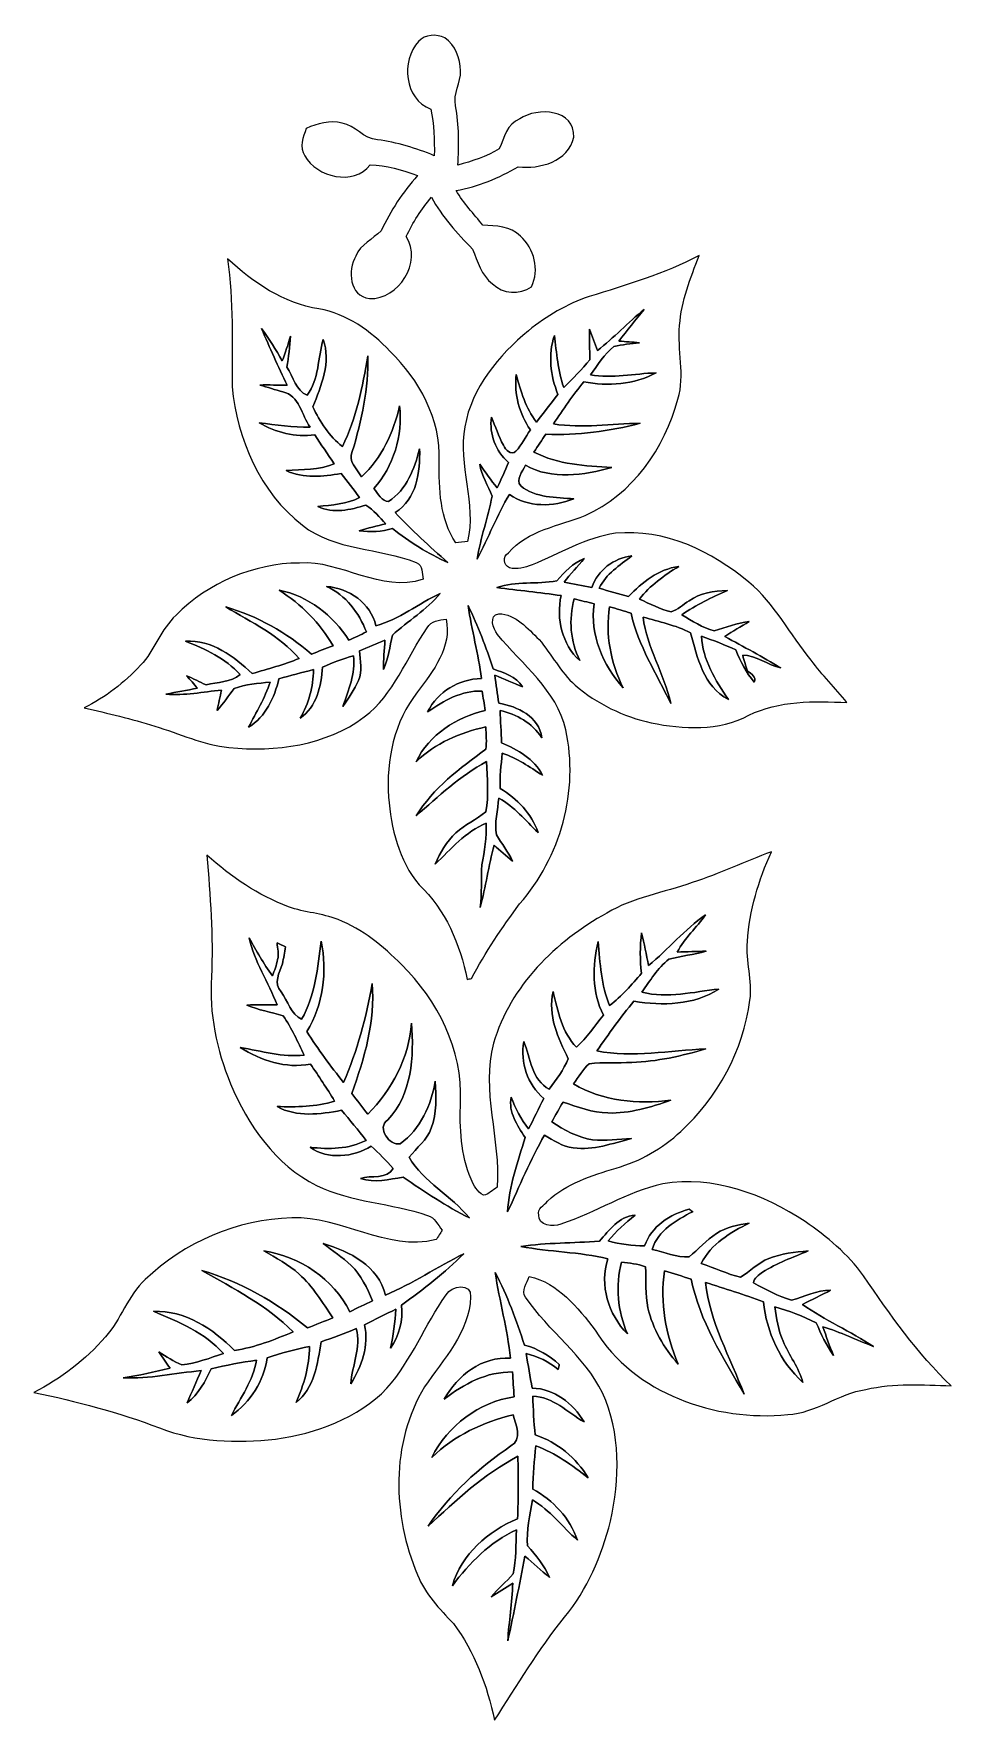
# Model space of a CAD drawing. Header units: centimetres. Extents: x -3.8 to 4.5, y -7.6 to 7.6.
import ezdxf

# ---------------------------------------------------------------- set-up
doc = ezdxf.new("R2010")
doc.units = ezdxf.units.CM
doc.header["$MEASUREMENT"] = 0
doc.layers.add('Camada 1', color=7, linetype='Continuous')

msp = doc.modelspace()

# ---------------------------------------------------------------- linework, layer by layer
at = {"layer": 'Camada 1', "color": 154}
for points, knots in [([(-0.30161, 7.56567), (-0.23988, 7.62987), (-0.1397, 7.63481), (-0.06278, 7.5967), (-0.06278, 7.5967), (0.03245, 7.53145), (0.07301, 7.41115), (0.07832, 7.29967), (0.07832, 7.29967), (0.08183, 7.19208), (0.00916, 7.09295), (0.03315, 6.98465), (0.03315, 6.98465), (0.06385, 6.80755), (0.06631, 6.62727), (0.05362, 6.44806), (0.05362, 6.44806), (0.18274, 6.48299), (0.31221, 6.52533), (0.42721, 6.59518), (0.42721, 6.59518), (0.47554, 6.69361), (0.49564, 6.82201), (0.61277, 6.8654), (0.61277, 6.8654), (0.77435, 6.97618), (1.11337, 6.95254), (1.10101, 6.69924), (1.10101, 6.69924), (1.05163, 6.48158), (0.7955, 6.40891), (0.59901, 6.43395), (0.59901, 6.43395), (0.42615, 6.3306), (0.23636, 6.25651), (0.03844, 6.21805), (0.03844, 6.21805), (0.10548, 6.10376), (0.19755, 6.00779), (0.28046, 5.90515), (0.28046, 5.90515), (0.39758, 5.89986), (0.53162, 5.89808), (0.61877, 5.80636), (0.61877, 5.80636), (0.74577, 5.69277), (0.79233, 5.50403), (0.71825, 5.34811), (0.71825, 5.34811), (0.60924, 5.27719), (0.46073, 5.28109), (0.36759, 5.37703), (0.36759, 5.37703), (0.26423, 5.45253), (0.23176, 5.57812), (0.18661, 5.69029), (0.18661, 5.69029), (0.04762, 5.83352), (-0.08924, 5.98134), (-0.1852, 6.15879), (-0.1852, 6.15879), (-0.27586, 6.04979), (-0.35382, 5.9309), (-0.4131, 5.80214), (-0.4131, 5.80214), (-0.26387, 5.57318), (-0.48083, 5.23205), (-0.744, 5.24262), (-0.744, 5.24262), (-0.92709, 5.2652), (-0.94297, 5.49697), (-0.86747, 5.62715), (-0.86747, 5.62715), (-0.82408, 5.73298), (-0.71508, 5.77956), (-0.63853, 5.85505), (-0.63853, 5.85505), (-0.5535, 6.03603), (-0.4445, 6.2043), (-0.3108, 6.35353), (-0.3108, 6.35353), (-0.44803, 6.40537), (-0.59019, 6.45054), (-0.73837, 6.44947), (-0.73837, 6.44947), (-0.88618, 6.25968), (-1.22096, 6.33659), (-1.3282, 6.53308), (-1.3282, 6.53308), (-1.38148, 6.6107), (-1.3416, 6.70102), (-1.31444, 6.77969), (-1.31444, 6.77969), (-1.21391, 6.82554), (-1.10137, 6.85411), (-0.99094, 6.828), (-0.99094, 6.828), (-0.87029, 6.80895), (-0.79798, 6.68338), (-0.6731, 6.67773), (-0.6731, 6.67773), (-0.49564, 6.65514), (-0.32456, 6.60082), (-0.15909, 6.53345), (-0.15909, 6.53345), (-0.15592, 6.67456), (-0.16121, 6.81601), (-0.19015, 6.9543), (-0.19015, 6.9543), (-0.43144, 7.04708), (-0.45966, 7.38681), (-0.30161, 7.56567)], [0, 0, 0, 0, 0.03448276, 0.03448276, 0.03448276, 0.03448276, 0.06896552, 0.06896552, 0.06896552, 0.06896552, 0.10344828, 0.10344828, 0.10344828, 0.10344828, 0.13793103, 0.13793103, 0.13793103, 0.13793103, 0.17241379, 0.17241379, 0.17241379, 0.17241379, 0.20689655, 0.20689655, 0.20689655, 0.20689655, 0.24137931, 0.24137931, 0.24137931, 0.24137931, 0.27586207, 0.27586207, 0.27586207, 0.27586207, 0.31034483, 0.31034483, 0.31034483, 0.31034483, 0.34482759, 0.34482759, 0.34482759, 0.34482759, 0.37931034, 0.37931034, 0.37931034, 0.37931034, 0.4137931, 0.4137931, 0.4137931, 0.4137931, 0.44827586, 0.44827586, 0.44827586, 0.44827586, 0.48275862, 0.48275862, 0.48275862, 0.48275862, 0.51724138, 0.51724138, 0.51724138, 0.51724138, 0.55172414, 0.55172414, 0.55172414, 0.55172414, 0.5862069, 0.5862069, 0.5862069, 0.5862069, 0.62068966, 0.62068966, 0.62068966, 0.62068966, 0.65517241, 0.65517241, 0.65517241, 0.65517241, 0.68965517, 0.68965517, 0.68965517, 0.68965517, 0.72413793, 0.72413793, 0.72413793, 0.72413793, 0.75862069, 0.75862069, 0.75862069, 0.75862069, 0.79310345, 0.79310345, 0.79310345, 0.79310345, 0.82758621, 0.82758621, 0.82758621, 0.82758621, 0.86206897, 0.86206897, 0.86206897, 0.86206897, 0.89655172, 0.89655172, 0.89655172, 0.89655172, 0.93103448, 0.93103448, 0.93103448, 0.93103448, 1, 1, 1, 1]), ([(1.23966, 5.26133), (1.57692, 5.36468), (1.91769, 5.46734), (2.23131, 5.63174), (2.23131, 5.63174), (2.15547, 5.42678), (2.07186, 5.22005), (2.05598, 4.99957), (2.05598, 4.99957), (2.03341, 4.77838), (2.10889, 4.55295), (2.04045, 4.33563), (2.04045, 4.33563), (1.9251, 3.89183), (1.62913, 3.4752), (1.20438, 3.28329), (1.20438, 3.28329), (0.96555, 3.19193), (0.68862, 3.14819), (0.51011, 2.94781), (0.51011, 2.94781), (0.45826, 2.91112), (0.46567, 2.84127), (0.51929, 2.81023), (0.51929, 2.81023), (0.58807, 2.7933), (0.65899, 2.8141), (0.72354, 2.83845), (0.72354, 2.83845), (0.97189, 2.93933), (1.20791, 3.08575), (1.47742, 3.12313), (1.47742, 3.12313), (1.91981, 3.16723), (2.34809, 2.9605), (2.68005, 2.68323), (2.68005, 2.68323), (2.91535, 2.48778), (3.05223, 2.21014), (3.24343, 1.97696), (3.24343, 1.97696), (3.34327, 1.84291), (3.46075, 1.72437), (3.56658, 1.59526), (3.56658, 1.59526), (3.26848, 1.60725), (2.95485, 1.61571), (2.6804, 1.47954), (2.6804, 1.47954), (2.41017, 1.33597), (2.09091, 1.3522), (1.79987, 1.41181), (1.79987, 1.41181), (1.54763, 1.46614), (1.30951, 1.58396), (1.113, 1.75153), (1.113, 1.75153), (0.98248, 1.87042), (0.89923, 2.02917), (0.78775, 2.16429), (0.78775, 2.16429), (0.68333, 2.26024), (0.5775, 2.39465), (0.42367, 2.39642), (0.42367, 2.39642), (0.3316, 2.38019), (0.36971, 2.25989), (0.4131, 2.21014), (0.4131, 2.21014), (0.63324, 1.93604), (0.94614, 1.70956), (1.02904, 1.34866), (1.02904, 1.34866), (1.14793, 0.7994), (0.98178, 0.19685), (0.61136, -0.22401), (0.61136, -0.22401), (0.45225, -0.4385), (0.30161, -0.66111), (0.17709, -0.89782), (0.17709, -0.89782), (0.16722, -0.89992), (0.14781, -0.90416), (0.13794, -0.90628), (0.13794, -0.90628), (0.07443, -0.59055), (-0.05715, -0.27515), (-0.29598, -0.0515), (-0.29598, -0.0515), (-0.48012, 0.16791), (-0.54926, 0.46073), (-0.57185, 0.74012), (-0.57185, 0.74012), (-0.59407, 1.0735), (-0.52317, 1.42628), (-0.30902, 1.6905), (-0.30902, 1.6905), (-0.16898, 1.87924), (0.00141, 2.09727), (-0.05186, 2.34772), (-0.05186, 2.34772), (-0.1143, 2.33856), (-0.18873, 2.33186), (-0.22331, 2.27047), (-0.22331, 2.27047), (-0.41098, 2.00166), (-0.51964, 1.66687), (-0.79092, 1.46437), (-0.79092, 1.46437), (-1.13736, 1.2065), (-1.59244, 1.14547), (-2.01259, 1.18886), (-2.01259, 1.18886), (-2.24683, 1.21038), (-2.45991, 1.3155), (-2.68323, 1.38077), (-2.68323, 1.38077), (-2.89207, 1.44955), (-3.1062, 1.49789), (-3.32034, 1.54586), (-3.32034, 1.54586), (-3.12844, 1.63971), (-2.95804, 1.77517), (-2.81235, 1.93075), (-2.81235, 1.93075), (-2.68216, 2.06587), (-2.62854, 2.25636), (-2.49025, 2.38478), (-2.49025, 2.38478), (-2.19957, 2.67687), (-1.78964, 2.85255), (-1.37653, 2.85467), (-1.37653, 2.85467), (-0.99377, 2.88079), (-0.64523, 2.57986), (-0.25964, 2.70791), (-0.25964, 2.70791), (-0.26952, 2.76153), (-0.26034, 2.83316), (-0.32208, 2.85855), (-0.32208, 2.85855), (-0.65651, 2.99402), (-1.0548, 2.96403), (-1.34972, 3.19651), (-1.34972, 3.19651), (-1.73107, 3.49284), (-1.93993, 3.97403), (-1.98472, 4.44675), (-1.98472, 4.44675), (-1.98508, 4.83234), (-1.97202, 5.21935), (-2.02564, 5.60246), (-2.02564, 5.60246), (-1.79528, 5.38656), (-1.51765, 5.201), (-1.20049, 5.1495), (-1.20049, 5.1495), (-0.94826, 5.1075), (-0.73201, 4.94805), (-0.55879, 4.76708), (-0.55879, 4.76708), (-0.29491, 4.50956), (-0.10018, 4.1522), (-0.1136, 3.77542), (-0.1136, 3.77542), (-0.11818, 3.52424), (-0.10936, 3.25472), (0.03422, 3.03776), (0.03422, 3.03776), (0.06068, 3.04024), (0.11394, 3.04517), (0.14076, 3.04799), (0.14076, 3.04799), (0.22436, 3.39019), (0.05009, 3.73979), (0.11677, 4.08586), (0.11677, 4.08586), (0.17955, 4.44005), (0.42157, 4.72968), (0.69144, 4.95299), (0.69144, 4.95299), (0.85478, 5.08599), (1.03964, 5.1943), (1.23966, 5.26133)], [0, 0, 0, 0, 0.0212766, 0.0212766, 0.0212766, 0.0212766, 0.04255319, 0.04255319, 0.04255319, 0.04255319, 0.06382979, 0.06382979, 0.06382979, 0.06382979, 0.08510638, 0.08510638, 0.08510638, 0.08510638, 0.10638298, 0.10638298, 0.10638298, 0.10638298, 0.12765957, 0.12765957, 0.12765957, 0.12765957, 0.14893617, 0.14893617, 0.14893617, 0.14893617, 0.17021277, 0.17021277, 0.17021277, 0.17021277, 0.19148936, 0.19148936, 0.19148936, 0.19148936, 0.21276596, 0.21276596, 0.21276596, 0.21276596, 0.23404255, 0.23404255, 0.23404255, 0.23404255, 0.25531915, 0.25531915, 0.25531915, 0.25531915, 0.27659574, 0.27659574, 0.27659574, 0.27659574, 0.29787234, 0.29787234, 0.29787234, 0.29787234, 0.31914894, 0.31914894, 0.31914894, 0.31914894, 0.34042553, 0.34042553, 0.34042553, 0.34042553, 0.36170213, 0.36170213, 0.36170213, 0.36170213, 0.38297872, 0.38297872, 0.38297872, 0.38297872, 0.40425532, 0.40425532, 0.40425532, 0.40425532, 0.42553191, 0.42553191, 0.42553191, 0.42553191, 0.44680851, 0.44680851, 0.44680851, 0.44680851, 0.46808511, 0.46808511, 0.46808511, 0.46808511, 0.4893617, 0.4893617, 0.4893617, 0.4893617, 0.5106383, 0.5106383, 0.5106383, 0.5106383, 0.53191489, 0.53191489, 0.53191489, 0.53191489, 0.55319149, 0.55319149, 0.55319149, 0.55319149, 0.57446809, 0.57446809, 0.57446809, 0.57446809, 0.59574468, 0.59574468, 0.59574468, 0.59574468, 0.61702128, 0.61702128, 0.61702128, 0.61702128, 0.63829787, 0.63829787, 0.63829787, 0.63829787, 0.65957447, 0.65957447, 0.65957447, 0.65957447, 0.68085106, 0.68085106, 0.68085106, 0.68085106, 0.70212766, 0.70212766, 0.70212766, 0.70212766, 0.72340426, 0.72340426, 0.72340426, 0.72340426, 0.74468085, 0.74468085, 0.74468085, 0.74468085, 0.76595745, 0.76595745, 0.76595745, 0.76595745, 0.78723404, 0.78723404, 0.78723404, 0.78723404, 0.80851064, 0.80851064, 0.80851064, 0.80851064, 0.82978723, 0.82978723, 0.82978723, 0.82978723, 0.85106383, 0.85106383, 0.85106383, 0.85106383, 0.87234043, 0.87234043, 0.87234043, 0.87234043, 0.89361702, 0.89361702, 0.89361702, 0.89361702, 0.91489362, 0.91489362, 0.91489362, 0.91489362, 0.93617021, 0.93617021, 0.93617021, 0.93617021, 0.95744681, 0.95744681, 0.95744681, 0.95744681, 1, 1, 1, 1]), ([(1.31409, 4.77448), (1.31409, 4.77448), (1.31409, 4.77448), (1.31409, 4.77448), (1.31409, 4.77448), (1.2901, 4.83904), (1.26646, 4.90326), (1.24178, 4.9671), (1.24178, 4.9671), (1.24142, 4.87503), (1.24319, 4.78296), (1.2467, 4.69089), (1.2467, 4.69089), (1.17193, 4.60304), (1.09326, 4.51908), (1.00929, 4.44041), (1.00929, 4.44041), (0.95778, 4.5921), (0.9458, 4.75262), (0.92569, 4.91031), (0.92569, 4.91031), (0.86606, 4.73499), (0.89076, 4.54659), (0.95708, 4.3769), (0.95708, 4.3769), (0.89322, 4.29365), (0.82868, 4.2104), (0.76376, 4.12784), (0.76376, 4.12784), (0.66604, 4.25272), (0.6223, 4.40584), (0.58032, 4.55612), (0.58032, 4.55612), (0.56268, 4.37938), (0.60713, 4.20334), (0.70838, 4.05729), (0.70838, 4.05729), (0.6671, 3.99167), (0.63041, 3.92219), (0.57855, 3.86432), (0.57855, 3.86432), (0.53162, 3.82305), (0.48612, 3.87738), (0.46496, 3.91759), (0.46496, 3.91759), (0.42192, 3.99979), (0.39334, 4.08834), (0.3563, 4.173), (0.3563, 4.173), (0.33689, 4.01637), (0.39263, 3.86715), (0.51152, 3.76378), (0.51152, 3.76378), (0.48012, 3.68618), (0.44555, 3.60997), (0.40922, 3.53447), (0.40922, 3.53447), (0.35312, 3.60257), (0.30268, 3.67454), (0.25152, 3.74614), (0.25152, 3.74614), (0.26846, 3.64208), (0.32773, 3.55389), (0.36335, 3.45722), (0.36335, 3.45722), (0.32597, 3.26636), (0.25788, 3.08222), (0.2293, 2.88924), (0.2293, 2.88924), (0.32914, 3.08292), (0.40815, 3.28682), (0.51929, 3.47486), (0.51929, 3.47486), (0.69144, 3.3535), (0.91227, 3.36161), (1.10208, 3.43393), (1.10208, 3.43393), (0.93839, 3.44805), (0.75635, 3.44063), (0.62123, 3.55035), (0.62123, 3.55035), (0.57221, 3.60927), (0.64028, 3.68053), (0.66321, 3.73698), (0.66321, 3.73698), (0.90628, 3.60291), (1.18886, 3.64949), (1.44463, 3.71615), (1.44463, 3.71615), (1.20509, 3.73415), (0.95885, 3.74227), (0.74117, 3.85692), (0.74117, 3.85692), (0.77645, 3.91089), (0.81209, 3.96487), (0.84771, 4.01849), (0.84771, 4.01849), (1.13558, 4.00368), (1.42239, 4.04529), (1.70074, 4.11692), (1.70074, 4.11692), (1.43968, 4.1148), (1.17827, 4.06858), (0.91792, 4.11056), (0.91792, 4.11056), (1.00259, 4.2418), (1.0922, 4.3702), (1.19027, 4.49155), (1.19027, 4.49155), (1.41076, 4.44641), (1.64394, 4.46687), (1.84467, 4.5727), (1.84467, 4.5727), (1.64641, 4.56352), (1.44885, 4.52154), (1.2506, 4.55471), (1.2506, 4.55471), (1.31797, 4.64219), (1.37512, 4.74098), (1.46261, 4.81047), (1.46261, 4.81047), (1.53846, 4.82881), (1.61642, 4.83376), (1.69333, 4.8447), (1.69333, 4.8447), (1.63159, 4.84964), (1.56951, 4.85386), (1.50777, 4.8588), (1.50777, 4.8588), (1.58114, 4.95618), (1.66088, 5.04895), (1.73567, 5.14561), (1.73567, 5.14561), (1.59103, 5.02637), (1.46227, 4.88914), (1.31409, 4.77448)], [0, 0, 0, 0, 0.02857143, 0.02857143, 0.02857143, 0.02857143, 0.05714286, 0.05714286, 0.05714286, 0.05714286, 0.08571429, 0.08571429, 0.08571429, 0.08571429, 0.11428571, 0.11428571, 0.11428571, 0.11428571, 0.14285714, 0.14285714, 0.14285714, 0.14285714, 0.17142857, 0.17142857, 0.17142857, 0.17142857, 0.2, 0.2, 0.2, 0.2, 0.22857143, 0.22857143, 0.22857143, 0.22857143, 0.25714286, 0.25714286, 0.25714286, 0.25714286, 0.28571429, 0.28571429, 0.28571429, 0.28571429, 0.31428571, 0.31428571, 0.31428571, 0.31428571, 0.34285714, 0.34285714, 0.34285714, 0.34285714, 0.37142857, 0.37142857, 0.37142857, 0.37142857, 0.4, 0.4, 0.4, 0.4, 0.42857143, 0.42857143, 0.42857143, 0.42857143, 0.45714286, 0.45714286, 0.45714286, 0.45714286, 0.48571429, 0.48571429, 0.48571429, 0.48571429, 0.51428571, 0.51428571, 0.51428571, 0.51428571, 0.54285714, 0.54285714, 0.54285714, 0.54285714, 0.57142857, 0.57142857, 0.57142857, 0.57142857, 0.6, 0.6, 0.6, 0.6, 0.62857143, 0.62857143, 0.62857143, 0.62857143, 0.65714286, 0.65714286, 0.65714286, 0.65714286, 0.68571429, 0.68571429, 0.68571429, 0.68571429, 0.71428571, 0.71428571, 0.71428571, 0.71428571, 0.74285714, 0.74285714, 0.74285714, 0.74285714, 0.77142857, 0.77142857, 0.77142857, 0.77142857, 0.8, 0.8, 0.8, 0.8, 0.82857143, 0.82857143, 0.82857143, 0.82857143, 0.85714286, 0.85714286, 0.85714286, 0.85714286, 0.88571429, 0.88571429, 0.88571429, 0.88571429, 0.91428571, 0.91428571, 0.91428571, 0.91428571, 0.94285714, 0.94285714, 0.94285714, 0.94285714, 1, 1, 1, 1]), ([(-1.71944, 4.97134), (-1.71944, 4.97134), (-1.71944, 4.97134), (-1.71944, 4.97134), (-1.71944, 4.97134), (-1.64324, 4.8006), (-1.56915, 4.62879), (-1.48766, 4.46088), (-1.48766, 4.46088), (-1.56986, 4.46193), (-1.65169, 4.46298), (-1.73389, 4.46229), (-1.73389, 4.46229), (-1.66475, 4.44041), (-1.5949, 4.421), (-1.52541, 4.39949), (-1.52541, 4.39949), (-1.37865, 4.36845), (-1.35573, 4.18923), (-1.28057, 4.08235), (-1.28057, 4.08235), (-1.43474, 4.0774), (-1.58715, 4.10279), (-1.73955, 4.12221), (-1.73955, 4.12221), (-1.58855, 4.03224), (-1.41357, 3.98992), (-1.23825, 4.01179), (-1.23825, 4.01179), (-1.18004, 3.92499), (-1.12182, 3.83821), (-1.06327, 3.75143), (-1.06327, 3.75143), (-1.19803, 3.68757), (-1.35078, 3.70487), (-1.49506, 3.68899), (-1.49506, 3.68899), (-1.33879, 3.61809), (-1.16416, 3.6322), (-1.00047, 3.6643), (-1.00047, 3.6643), (-0.94438, 3.59163), (-0.8883, 3.51895), (-0.8329, 3.44557), (-0.8329, 3.44557), (-0.94967, 3.38313), (-1.08338, 3.38172), (-1.21108, 3.36373), (-1.21108, 3.36373), (-1.0682, 3.29847), (-0.91792, 3.33409), (-0.77576, 3.37855), (-0.77576, 3.37855), (-0.70696, 3.33269), (-0.65439, 3.26743), (-0.59725, 3.20886), (-0.59725, 3.20886), (-0.67734, 3.1891), (-0.75742, 3.17005), (-0.83609, 3.14642), (-0.83609, 3.14642), (-0.73554, 3.13019), (-0.63358, 3.13831), (-0.53552, 3.16618), (-0.53552, 3.16618), (-0.38311, 3.0427), (-0.21412, 2.94145), (-0.03632, 2.85891), (-0.03632, 2.85891), (-0.20038, 3.0046), (-0.36335, 3.151), (-0.51223, 3.31187), (-0.51223, 3.31187), (-0.31574, 3.43146), (-0.28575, 3.677), (-0.29104, 3.8862), (-0.29104, 3.8862), (-0.34008, 3.70699), (-0.4064, 3.5172), (-0.57114, 3.41136), (-0.57114, 3.41136), (-0.63183, 3.40818), (-0.66852, 3.48509), (-0.70484, 3.52707), (-0.70484, 3.52707), (-0.52492, 3.73027), (-0.44202, 4.00332), (-0.47166, 4.27284), (-0.47166, 4.27284), (-0.52987, 4.03401), (-0.63005, 3.80188), (-0.81562, 3.63395), (-0.81562, 3.63395), (-0.85724, 3.70275), (-0.94085, 3.77296), (-0.89887, 3.8615), (-0.89887, 3.8615), (-0.81421, 4.14197), (-0.75247, 4.43089), (-0.75881, 4.72546), (-0.75881, 4.72546), (-0.80751, 4.44641), (-0.86006, 4.16277), (-0.98848, 3.90806), (-0.98848, 3.90806), (-1.10666, 3.99661), (-1.19167, 4.13349), (-1.25623, 4.26437), (-1.25623, 4.26437), (-1.17863, 4.45487), (-1.08795, 4.66794), (-1.16311, 4.87432), (-1.16311, 4.87432), (-1.21038, 4.70675), (-1.19768, 4.5152), (-1.30739, 4.36986), (-1.30739, 4.36986), (-1.40935, 4.41113), (-1.43333, 4.53813), (-1.49083, 4.62244), (-1.49083, 4.62244), (-1.47425, 4.71557), (-1.46473, 4.80976), (-1.45696, 4.90361), (-1.45696, 4.90361), (-1.47884, 4.82847), (-1.50318, 4.75333), (-1.53175, 4.68029), (-1.53175, 4.68029), (-1.58891, 4.78048), (-1.64818, 4.87997), (-1.71944, 4.97134)], [0, 0, 0, 0, 0.02941176, 0.02941176, 0.02941176, 0.02941176, 0.05882353, 0.05882353, 0.05882353, 0.05882353, 0.08823529, 0.08823529, 0.08823529, 0.08823529, 0.11764706, 0.11764706, 0.11764706, 0.11764706, 0.14705882, 0.14705882, 0.14705882, 0.14705882, 0.17647059, 0.17647059, 0.17647059, 0.17647059, 0.20588235, 0.20588235, 0.20588235, 0.20588235, 0.23529412, 0.23529412, 0.23529412, 0.23529412, 0.26470588, 0.26470588, 0.26470588, 0.26470588, 0.29411765, 0.29411765, 0.29411765, 0.29411765, 0.32352941, 0.32352941, 0.32352941, 0.32352941, 0.35294118, 0.35294118, 0.35294118, 0.35294118, 0.38235294, 0.38235294, 0.38235294, 0.38235294, 0.41176471, 0.41176471, 0.41176471, 0.41176471, 0.44117647, 0.44117647, 0.44117647, 0.44117647, 0.47058824, 0.47058824, 0.47058824, 0.47058824, 0.5, 0.5, 0.5, 0.5, 0.52941176, 0.52941176, 0.52941176, 0.52941176, 0.55882353, 0.55882353, 0.55882353, 0.55882353, 0.58823529, 0.58823529, 0.58823529, 0.58823529, 0.61764706, 0.61764706, 0.61764706, 0.61764706, 0.64705882, 0.64705882, 0.64705882, 0.64705882, 0.67647059, 0.67647059, 0.67647059, 0.67647059, 0.70588235, 0.70588235, 0.70588235, 0.70588235, 0.73529412, 0.73529412, 0.73529412, 0.73529412, 0.76470588, 0.76470588, 0.76470588, 0.76470588, 0.79411765, 0.79411765, 0.79411765, 0.79411765, 0.82352941, 0.82352941, 0.82352941, 0.82352941, 0.85294118, 0.85294118, 0.85294118, 0.85294118, 0.88235294, 0.88235294, 0.88235294, 0.88235294, 0.91176471, 0.91176471, 0.91176471, 0.91176471, 0.94117647, 0.94117647, 0.94117647, 0.94117647, 1, 1, 1, 1]), ([(1.26364, 2.63489), (1.26364, 2.63489), (1.26364, 2.63489), (1.26364, 2.63489), (1.26364, 2.63489), (1.17968, 2.64865), (1.09607, 2.66381), (1.01282, 2.6804), (1.01282, 2.6804), (1.07102, 2.75412), (1.13347, 2.82434), (1.19486, 2.89524), (1.19486, 2.89524), (1.09326, 2.85326), (1.0174, 2.77529), (0.94755, 2.69309), (0.94755, 2.69309), (0.76799, 2.65994), (0.57962, 2.69451), (0.40464, 2.63243), (0.40464, 2.63243), (0.59831, 2.60843), (0.79233, 2.58762), (0.98602, 2.5608), (0.98602, 2.5608), (0.94192, 2.34914), (0.99272, 2.12266), (1.155, 1.97309), (1.155, 1.97309), (1.0689, 2.14841), (1.05304, 2.34385), (1.10455, 2.53223), (1.10455, 2.53223), (1.16451, 2.51636), (1.22485, 2.50084), (1.28481, 2.48496), (1.28481, 2.48496), (1.24495, 2.20556), (1.36172, 1.93286), (1.54586, 1.7279), (1.54586, 1.7279), (1.43544, 1.95509), (1.38253, 2.20873), (1.4238, 2.46027), (1.4238, 2.46027), (1.48836, 2.44052), (1.55327, 2.42076), (1.61819, 2.40064), (1.61819, 2.40064), (1.68168, 2.10679), (1.84855, 1.8542), (1.9759, 1.58644), (1.9759, 1.58644), (1.91769, 1.8542), (1.76072, 2.09091), (1.72685, 2.36607), (1.72685, 2.36607), (1.87077, 2.32339), (2.02106, 2.29446), (2.15511, 2.22496), (2.15511, 2.22496), (2.21368, 2.00166), (2.274, 1.74201), (2.49624, 1.62348), (2.49624, 1.62348), (2.37701, 1.79422), (2.26484, 1.97943), (2.25424, 2.19321), (2.25424, 2.19321), (2.35866, 2.15723), (2.46167, 2.11666), (2.56258, 2.07115), (2.56258, 2.07115), (2.60597, 1.96708), (2.6564, 1.86477), (2.73049, 1.7787), (2.73049, 1.7787), (2.75342, 1.82667), (2.70333, 1.85349), (2.67053, 1.87713), (2.67053, 1.87713), (2.65394, 1.92475), (2.63806, 1.97238), (2.62643, 2.02106), (2.62643, 2.02106), (2.74567, 2.02423), (2.85184, 1.93286), (2.96898, 1.90746), (2.96898, 1.90746), (2.80563, 2.00978), (2.63313, 2.09656), (2.4652, 2.19075), (2.4652, 2.19075), (2.53612, 2.23908), (2.6102, 2.28282), (2.68464, 2.3255), (2.68464, 2.3255), (2.57457, 2.31422), (2.47261, 2.27083), (2.36748, 2.24119), (2.36748, 2.24119), (2.26165, 2.26942), (2.17063, 2.33291), (2.0768, 2.3869), (2.0768, 2.3869), (2.20415, 2.47685), (2.34526, 2.54316), (2.48708, 2.60667), (2.48708, 2.60667), (2.36643, 2.60385), (2.24189, 2.58409), (2.14171, 2.51249), (2.14171, 2.51249), (2.08667, 2.48214), (2.04082, 2.43028), (1.97979, 2.4144), (1.97979, 2.4144), (1.87888, 2.43662), (1.78717, 2.48673), (1.69367, 2.52871), (1.69367, 2.52871), (1.78859, 2.65289), (1.91735, 2.74179), (2.04823, 2.82397), (2.04823, 2.82397), (1.86513, 2.79858), (1.71803, 2.68111), (1.5949, 2.55164), (1.5949, 2.55164), (1.50671, 2.57668), (1.41887, 2.60139), (1.33103, 2.62678), (1.33103, 2.62678), (1.38959, 2.75872), (1.51623, 2.83174), (1.62348, 2.91853), (1.62348, 2.91853), (1.46015, 2.89984), (1.31974, 2.79011), (1.26364, 2.63489)], [0, 0, 0, 0, 0.02777778, 0.02777778, 0.02777778, 0.02777778, 0.05555556, 0.05555556, 0.05555556, 0.05555556, 0.08333333, 0.08333333, 0.08333333, 0.08333333, 0.11111111, 0.11111111, 0.11111111, 0.11111111, 0.13888889, 0.13888889, 0.13888889, 0.13888889, 0.16666667, 0.16666667, 0.16666667, 0.16666667, 0.19444444, 0.19444444, 0.19444444, 0.19444444, 0.22222222, 0.22222222, 0.22222222, 0.22222222, 0.25, 0.25, 0.25, 0.25, 0.27777778, 0.27777778, 0.27777778, 0.27777778, 0.30555556, 0.30555556, 0.30555556, 0.30555556, 0.33333333, 0.33333333, 0.33333333, 0.33333333, 0.36111111, 0.36111111, 0.36111111, 0.36111111, 0.38888889, 0.38888889, 0.38888889, 0.38888889, 0.41666667, 0.41666667, 0.41666667, 0.41666667, 0.44444444, 0.44444444, 0.44444444, 0.44444444, 0.47222222, 0.47222222, 0.47222222, 0.47222222, 0.5, 0.5, 0.5, 0.5, 0.52777778, 0.52777778, 0.52777778, 0.52777778, 0.55555556, 0.55555556, 0.55555556, 0.55555556, 0.58333333, 0.58333333, 0.58333333, 0.58333333, 0.61111111, 0.61111111, 0.61111111, 0.61111111, 0.63888889, 0.63888889, 0.63888889, 0.63888889, 0.66666667, 0.66666667, 0.66666667, 0.66666667, 0.69444444, 0.69444444, 0.69444444, 0.69444444, 0.72222222, 0.72222222, 0.72222222, 0.72222222, 0.75, 0.75, 0.75, 0.75, 0.77777778, 0.77777778, 0.77777778, 0.77777778, 0.80555556, 0.80555556, 0.80555556, 0.80555556, 0.83333333, 0.83333333, 0.83333333, 0.83333333, 0.86111111, 0.86111111, 0.86111111, 0.86111111, 0.88888889, 0.88888889, 0.88888889, 0.88888889, 0.91666667, 0.91666667, 0.91666667, 0.91666667, 0.94444444, 0.94444444, 0.94444444, 0.94444444, 1, 1, 1, 1]), ([(-1.131, 2.64337), (-1.131, 2.64337), (-1.131, 2.64337), (-1.131, 2.64337), (-1.131, 2.64337), (-0.95744, 2.56292), (-0.83996, 2.40665), (-0.77152, 2.23202), (-0.77152, 2.23202), (-0.82408, 2.20732), (-0.877, 2.18263), (-0.92957, 2.15759), (-0.92957, 2.15759), (-1.07314, 2.38337), (-1.29433, 2.55622), (-1.55999, 2.6095), (-1.55999, 2.6095), (-1.36065, 2.48179), (-1.19167, 2.31281), (-1.07314, 2.10714), (-1.07314, 2.10714), (-1.13805, 2.08209), (-1.20332, 2.05705), (-1.26824, 2.03234), (-1.26824, 2.03234), (-1.4926, 2.22566), (-1.75612, 2.37525), (-2.04082, 2.45816), (-2.04082, 2.45816), (-1.81081, 2.32092), (-1.55609, 2.19779), (-1.37971, 1.99284), (-1.37971, 1.99284), (-1.51623, 1.93498), (-1.66088, 1.90005), (-1.80233, 1.85632), (-1.80233, 1.85632), (-1.96744, 2.01153), (-2.1657, 2.16217), (-2.40524, 2.14806), (-2.40524, 2.14806), (-2.22462, 2.07997), (-2.04576, 1.99143), (-1.91206, 1.84784), (-1.91206, 1.84784), (-1.99495, 1.77553), (-2.11771, 1.78047), (-2.21933, 1.75331), (-2.21933, 1.75331), (-2.27753, 1.78257), (-2.3361, 1.81044), (-2.39501, 1.83727), (-2.39501, 1.83727), (-2.36255, 1.79951), (-2.33009, 1.76176), (-2.29763, 1.72366), (-2.29763, 1.72366), (-2.39218, 1.70568), (-2.48708, 1.68875), (-2.58163, 1.6704), (-2.58163, 1.6704), (-2.41335, 1.65629), (-2.24683, 1.69016), (-2.07997, 1.70673), (-2.07997, 1.70673), (-2.09373, 1.64535), (-2.1075, 1.58362), (-2.11949, 1.52152), (-2.11949, 1.52152), (-2.06269, 1.58396), (-2.01999, 1.657), (-1.96461, 1.72013), (-1.96461, 1.72013), (-1.86231, 1.76176), (-1.74978, 1.766), (-1.64112, 1.78011), (-1.64112, 1.78011), (-1.68768, 1.63583), (-1.76705, 1.50636), (-1.83549, 1.3723), (-1.83549, 1.3723), (-1.67993, 1.46543), (-1.6016, 1.63971), (-1.56138, 1.80974), (-1.56138, 1.80974), (-1.45732, 1.83832), (-1.3529, 1.86548), (-1.24812, 1.89159), (-1.24812, 1.89159), (-1.25377, 1.73708), (-1.29046, 1.58644), (-1.37018, 1.45308), (-1.37018, 1.45308), (-1.2199, 1.5568), (-1.18039, 1.74412), (-1.16699, 1.91487), (-1.16699, 1.91487), (-1.07667, 1.95579), (-0.98319, 1.99002), (-0.88759, 2.01648), (-0.88759, 2.01648), (-0.86924, 1.85596), (-0.93239, 1.70673), (-0.9839, 1.55928), (-0.9839, 1.55928), (-0.9338, 1.63512), (-0.88053, 1.70956), (-0.84349, 1.79317), (-0.84349, 1.79317), (-0.80715, 1.87819), (-0.82656, 1.97272), (-0.83326, 2.06162), (-0.83326, 2.06162), (-0.75812, 2.09585), (-0.68192, 2.12794), (-0.6043, 2.15688), (-0.6043, 2.15688), (-0.60959, 2.0694), (-0.61736, 1.98191), (-0.61877, 1.89442), (-0.61877, 1.89442), (-0.57291, 1.99214), (-0.56127, 2.10007), (-0.53764, 2.20415), (-0.53764, 2.20415), (-0.39582, 2.33115), (-0.22965, 2.43204), (-0.10512, 2.5788), (-0.10512, 2.5788), (-0.30339, 2.49025), (-0.47308, 2.34456), (-0.68615, 2.28881), (-0.68615, 2.28881), (-0.73342, 2.49307), (-0.9292, 2.62748), (-1.131, 2.64337)], [0, 0, 0, 0, 0.02857143, 0.02857143, 0.02857143, 0.02857143, 0.05714286, 0.05714286, 0.05714286, 0.05714286, 0.08571429, 0.08571429, 0.08571429, 0.08571429, 0.11428571, 0.11428571, 0.11428571, 0.11428571, 0.14285714, 0.14285714, 0.14285714, 0.14285714, 0.17142857, 0.17142857, 0.17142857, 0.17142857, 0.2, 0.2, 0.2, 0.2, 0.22857143, 0.22857143, 0.22857143, 0.22857143, 0.25714286, 0.25714286, 0.25714286, 0.25714286, 0.28571429, 0.28571429, 0.28571429, 0.28571429, 0.31428571, 0.31428571, 0.31428571, 0.31428571, 0.34285714, 0.34285714, 0.34285714, 0.34285714, 0.37142857, 0.37142857, 0.37142857, 0.37142857, 0.4, 0.4, 0.4, 0.4, 0.42857143, 0.42857143, 0.42857143, 0.42857143, 0.45714286, 0.45714286, 0.45714286, 0.45714286, 0.48571429, 0.48571429, 0.48571429, 0.48571429, 0.51428571, 0.51428571, 0.51428571, 0.51428571, 0.54285714, 0.54285714, 0.54285714, 0.54285714, 0.57142857, 0.57142857, 0.57142857, 0.57142857, 0.6, 0.6, 0.6, 0.6, 0.62857143, 0.62857143, 0.62857143, 0.62857143, 0.65714286, 0.65714286, 0.65714286, 0.65714286, 0.68571429, 0.68571429, 0.68571429, 0.68571429, 0.71428571, 0.71428571, 0.71428571, 0.71428571, 0.74285714, 0.74285714, 0.74285714, 0.74285714, 0.77142857, 0.77142857, 0.77142857, 0.77142857, 0.8, 0.8, 0.8, 0.8, 0.82857143, 0.82857143, 0.82857143, 0.82857143, 0.85714286, 0.85714286, 0.85714286, 0.85714286, 0.88571429, 0.88571429, 0.88571429, 0.88571429, 0.91428571, 0.91428571, 0.91428571, 0.91428571, 0.94285714, 0.94285714, 0.94285714, 0.94285714, 1, 1, 1, 1]), ([(0.26634, 1.81081), (0.26634, 1.81081), (0.26634, 1.81081), (0.26634, 1.81081), (0.26634, 1.81081), (0.06208, 1.80764), (-0.127, 1.69474), (-0.21872, 1.51095), (-0.21872, 1.51095), (-0.07231, 1.61183), (0.0889, 1.70461), (0.2734, 1.69791), (0.2734, 1.69791), (0.28222, 1.63971), (0.29174, 1.5815), (0.30127, 1.52293), (0.30127, 1.52293), (0.04127, 1.4612), (-0.2046, 1.30739), (-0.32315, 1.06045), (-0.32315, 1.06045), (-0.14887, 1.22624), (0.07231, 1.32608), (0.30656, 1.37407), (0.30656, 1.37407), (0.30797, 1.30703), (0.31679, 1.23895), (0.30514, 1.17228), (0.30514, 1.17228), (0.07338, 1.00083), (-0.16932, 0.82091), (-0.32244, 0.57221), (-0.32244, 0.57221), (-0.12206, 0.74824), (0.07691, 0.93062), (0.3115, 1.0615), (0.3115, 1.0615), (0.3182, 0.91086), (0.33513, 0.75706), (0.30656, 0.60749), (0.30656, 0.60749), (0.22119, 0.53764), (0.11711, 0.49354), (0.03632, 0.41768), (0.03632, 0.41768), (-0.04974, 0.34183), (-0.10583, 0.23917), (-0.15063, 0.13475), (-0.15063, 0.13475), (-0.0074, 0.27128), (0.12276, 0.42862), (0.3108, 0.50587), (0.3108, 0.50587), (0.31396, 0.37853), (0.29457, 0.25259), (0.27023, 0.12805), (0.27023, 0.12805), (0.26563, 0.00034), (0.27057, -0.12805), (0.25646, -0.25541), (0.25646, -0.25541), (0.30514, -0.0695), (0.33197, 0.121), (0.38028, 0.30692), (0.38028, 0.30692), (0.43532, 0.25822), (0.49072, 0.20954), (0.54821, 0.16333), (0.54821, 0.16333), (0.50729, 0.24659), (0.45049, 0.32032), (0.40323, 0.40004), (0.40323, 0.40004), (0.3824, 0.5094), (0.41416, 0.62194), (0.42367, 0.73166), (0.42367, 0.73166), (0.56444, 0.65617), (0.6618, 0.52704), (0.77786, 0.42157), (0.77786, 0.42157), (0.71649, 0.59265), (0.5909, 0.72531), (0.43744, 0.81738), (0.43744, 0.81738), (0.42757, 0.92392), (0.44662, 1.03011), (0.45473, 1.13595), (0.45473, 1.13595), (0.58807, 1.09502), (0.70097, 1.01177), (0.81808, 0.93839), (0.81808, 0.93839), (0.74295, 1.08691), (0.59443, 1.16769), (0.44838, 1.23155), (0.44838, 1.23155), (0.4445, 1.32891), (0.43956, 1.42628), (0.43497, 1.5233), (0.43497, 1.5233), (0.58632, 1.48872), (0.72602, 1.41005), (0.81173, 1.2774), (0.81173, 1.2774), (0.78493, 1.46931), (0.59513, 1.56033), (0.42298, 1.58784), (0.42298, 1.58784), (0.41098, 1.67252), (0.39899, 1.75753), (0.38805, 1.84255), (0.38805, 1.84255), (0.4713, 1.80693), (0.55386, 1.77024), (0.63816, 1.73743), (0.63816, 1.73743), (0.57996, 1.83198), (0.46955, 1.8616), (0.37217, 1.899), (0.37217, 1.899), (0.3108, 2.09479), (0.23459, 2.28528), (0.14605, 2.47049), (0.14605, 2.47049), (0.17955, 2.2493), (0.23953, 2.03305), (0.26634, 1.81081)], [0, 0, 0, 0, 0.03030303, 0.03030303, 0.03030303, 0.03030303, 0.06060606, 0.06060606, 0.06060606, 0.06060606, 0.09090909, 0.09090909, 0.09090909, 0.09090909, 0.12121212, 0.12121212, 0.12121212, 0.12121212, 0.15151515, 0.15151515, 0.15151515, 0.15151515, 0.18181818, 0.18181818, 0.18181818, 0.18181818, 0.21212121, 0.21212121, 0.21212121, 0.21212121, 0.24242424, 0.24242424, 0.24242424, 0.24242424, 0.27272727, 0.27272727, 0.27272727, 0.27272727, 0.3030303, 0.3030303, 0.3030303, 0.3030303, 0.33333333, 0.33333333, 0.33333333, 0.33333333, 0.36363636, 0.36363636, 0.36363636, 0.36363636, 0.39393939, 0.39393939, 0.39393939, 0.39393939, 0.42424242, 0.42424242, 0.42424242, 0.42424242, 0.45454545, 0.45454545, 0.45454545, 0.45454545, 0.48484848, 0.48484848, 0.48484848, 0.48484848, 0.51515152, 0.51515152, 0.51515152, 0.51515152, 0.54545455, 0.54545455, 0.54545455, 0.54545455, 0.57575758, 0.57575758, 0.57575758, 0.57575758, 0.60606061, 0.60606061, 0.60606061, 0.60606061, 0.63636364, 0.63636364, 0.63636364, 0.63636364, 0.66666667, 0.66666667, 0.66666667, 0.66666667, 0.6969697, 0.6969697, 0.6969697, 0.6969697, 0.72727273, 0.72727273, 0.72727273, 0.72727273, 0.75757576, 0.75757576, 0.75757576, 0.75757576, 0.78787879, 0.78787879, 0.78787879, 0.78787879, 0.81818182, 0.81818182, 0.81818182, 0.81818182, 0.84848485, 0.84848485, 0.84848485, 0.84848485, 0.87878788, 0.87878788, 0.87878788, 0.87878788, 0.90909091, 0.90909091, 0.90909091, 0.90909091, 0.93939394, 0.93939394, 0.93939394, 0.93939394, 1, 1, 1, 1]), ([(2.17063, -0.03033), (2.41477, 0.04726), (2.64617, 0.15945), (2.88642, 0.24659), (2.88642, 0.24659), (2.76825, -0.00811), (2.68746, -0.28363), (2.6677, -0.56444), (2.6677, -0.56444), (2.65289, -0.74224), (2.71709, -0.91687), (2.69134, -1.09466), (2.69134, -1.09466), (2.63207, -1.54657), (2.40171, -1.97272), (2.06587, -2.27929), (2.06587, -2.27929), (1.90146, -2.43416), (1.69898, -2.54811), (1.48201, -2.6102), (1.48201, -2.6102), (1.26293, -2.67723), (1.03258, -2.74708), (0.86289, -2.90829), (0.86289, -2.90829), (0.83361, -2.9464), (0.7687, -2.97673), (0.78387, -3.03354), (0.78387, -3.03354), (0.78246, -3.13195), (0.91263, -3.14395), (0.9839, -3.11643), (0.9839, -3.11643), (1.2975, -3.01237), (1.58043, -2.82539), (1.90465, -2.75237), (1.90465, -2.75237), (2.35866, -2.67194), (2.8134, -2.84656), (3.1891, -3.09174), (3.1891, -3.09174), (3.38561, -3.23037), (3.57645, -3.38454), (3.71651, -3.58245), (3.71651, -3.58245), (3.95605, -3.93171), (4.19981, -4.28412), (4.50885, -4.57624), (4.50885, -4.57624), (4.25202, -4.56706), (3.99167, -4.55083), (3.73873, -4.60833), (3.73873, -4.60833), (3.49108, -4.64784), (3.28682, -4.82282), (3.03247, -4.83622), (3.03247, -4.83622), (2.37949, -4.90007), (1.64889, -4.6503), (1.29222, -4.07212), (1.29222, -4.07212), (1.13665, -3.87032), (0.96131, -3.6463), (0.69885, -3.58916), (0.69885, -3.58916), (0.67804, -3.64771), (0.62123, -3.7151), (0.66569, -3.77684), (0.66569, -3.77684), (0.87241, -4.08374), (1.19661, -4.30283), (1.36031, -4.64078), (1.36031, -4.64078), (1.52541, -5.00274), (1.51729, -5.41796), (1.43121, -5.79931), (1.43121, -5.79931), (1.35361, -6.11222), (1.22237, -6.41526), (1.0174, -6.66608), (1.0174, -6.66608), (0.77964, -6.95783), (0.58985, -7.28345), (0.38417, -7.5967), (0.38417, -7.5967), (0.3182, -7.28627), (0.20742, -6.97759), (0.01376, -6.72287), (0.01376, -6.72287), (-0.11148, -6.59058), (-0.2427, -6.45688), (-0.31009, -6.28368), (-0.31009, -6.28368), (-0.53657, -5.74922), (-0.55527, -5.09305), (-0.24729, -4.58645), (-0.24729, -4.58645), (-0.07725, -4.33634), (0.1584, -4.09256), (0.16898, -3.77296), (0.16898, -3.77296), (0.18062, -3.64277), (-0.00706, -3.66676), (-0.05079, -3.75532), (-0.05079, -3.75532), (-0.24482, -4.02554), (-0.36335, -4.34728), (-0.58596, -4.59809), (-0.58596, -4.59809), (-0.84983, -4.87079), (-1.22449, -5.00661), (-1.59349, -5.05741), (-1.59349, -5.05741), (-1.9431, -5.0934), (-2.30823, -5.08776), (-2.63877, -4.95582), (-2.63877, -4.95582), (-3.00777, -4.81646), (-3.38983, -4.71594), (-3.77542, -4.63549), (-3.77542, -4.63549), (-3.52953, -4.51484), (-3.30799, -4.34092), (-3.12844, -4.13456), (-3.12844, -4.13456), (-2.98662, -3.97686), (-2.92629, -3.76132), (-2.76859, -3.61631), (-2.76859, -3.61631), (-2.41582, -3.27837), (-1.93533, -3.07128), (-1.44568, -3.06034), (-1.44568, -3.06034), (-0.99694, -3.03812), (-0.59548, -3.36797), (-0.14076, -3.25613), (-0.14076, -3.25613), (-0.1277, -3.23497), (-0.10125, -3.19229), (-0.08819, -3.17112), (-0.08819, -3.17112), (-0.12734, -3.12313), (-0.1538, -3.05611), (-0.21872, -3.03776), (-0.21872, -3.03776), (-0.54609, -2.92452), (-0.90628, -2.92064), (-1.22096, -2.76754), (-1.22096, -2.76754), (-1.59173, -2.58092), (-1.84291, -2.22355), (-1.99813, -1.8482), (-1.99813, -1.8482), (-2.12514, -1.54374), (-2.19287, -1.21214), (-2.17028, -0.88194), (-2.17028, -0.88194), (-2.1537, -0.5154), (-2.18157, -0.14958), (-2.21262, 0.21519), (-2.21262, 0.21519), (-1.99319, 0.02329), (-1.75048, -0.14887), (-1.47496, -0.24906), (-1.47496, -0.24906), (-1.32997, -0.30444), (-1.17086, -0.30621), (-1.02763, -0.36583), (-1.02763, -0.36583), (-0.80822, -0.45437), (-0.61841, -0.60325), (-0.45507, -0.77223), (-0.45507, -0.77223), (-0.12664, -1.09361), (0.09913, -1.5441), (0.07761, -2.01117), (0.07761, -2.01117), (0.0695, -2.24613), (0.08078, -2.4892), (0.17322, -2.70898), (0.17322, -2.70898), (0.1979, -2.76506), (0.22859, -2.82468), (0.28468, -2.85574), (0.28468, -2.85574), (0.33301, -2.84621), (0.36865, -2.80952), (0.40815, -2.78306), (0.40815, -2.78306), (0.44272, -2.34843), (0.25788, -1.91206), (0.37641, -1.48096), (0.37641, -1.48096), (0.52563, -0.96414), (0.93909, -0.56303), (1.39841, -0.30692), (1.39841, -0.30692), (1.63583, -0.1644), (1.91347, -0.12381), (2.17063, -0.03033)], [0, 0, 0, 0, 0.01960784, 0.01960784, 0.01960784, 0.01960784, 0.03921569, 0.03921569, 0.03921569, 0.03921569, 0.05882353, 0.05882353, 0.05882353, 0.05882353, 0.07843137, 0.07843137, 0.07843137, 0.07843137, 0.09803922, 0.09803922, 0.09803922, 0.09803922, 0.11764706, 0.11764706, 0.11764706, 0.11764706, 0.1372549, 0.1372549, 0.1372549, 0.1372549, 0.15686275, 0.15686275, 0.15686275, 0.15686275, 0.17647059, 0.17647059, 0.17647059, 0.17647059, 0.19607843, 0.19607843, 0.19607843, 0.19607843, 0.21568627, 0.21568627, 0.21568627, 0.21568627, 0.23529412, 0.23529412, 0.23529412, 0.23529412, 0.25490196, 0.25490196, 0.25490196, 0.25490196, 0.2745098, 0.2745098, 0.2745098, 0.2745098, 0.29411765, 0.29411765, 0.29411765, 0.29411765, 0.31372549, 0.31372549, 0.31372549, 0.31372549, 0.33333333, 0.33333333, 0.33333333, 0.33333333, 0.35294118, 0.35294118, 0.35294118, 0.35294118, 0.37254902, 0.37254902, 0.37254902, 0.37254902, 0.39215686, 0.39215686, 0.39215686, 0.39215686, 0.41176471, 0.41176471, 0.41176471, 0.41176471, 0.43137255, 0.43137255, 0.43137255, 0.43137255, 0.45098039, 0.45098039, 0.45098039, 0.45098039, 0.47058824, 0.47058824, 0.47058824, 0.47058824, 0.49019608, 0.49019608, 0.49019608, 0.49019608, 0.50980392, 0.50980392, 0.50980392, 0.50980392, 0.52941176, 0.52941176, 0.52941176, 0.52941176, 0.54901961, 0.54901961, 0.54901961, 0.54901961, 0.56862745, 0.56862745, 0.56862745, 0.56862745, 0.58823529, 0.58823529, 0.58823529, 0.58823529, 0.60784314, 0.60784314, 0.60784314, 0.60784314, 0.62745098, 0.62745098, 0.62745098, 0.62745098, 0.64705882, 0.64705882, 0.64705882, 0.64705882, 0.66666667, 0.66666667, 0.66666667, 0.66666667, 0.68627451, 0.68627451, 0.68627451, 0.68627451, 0.70588235, 0.70588235, 0.70588235, 0.70588235, 0.7254902, 0.7254902, 0.7254902, 0.7254902, 0.74509804, 0.74509804, 0.74509804, 0.74509804, 0.76470588, 0.76470588, 0.76470588, 0.76470588, 0.78431373, 0.78431373, 0.78431373, 0.78431373, 0.80392157, 0.80392157, 0.80392157, 0.80392157, 0.82352941, 0.82352941, 0.82352941, 0.82352941, 0.84313725, 0.84313725, 0.84313725, 0.84313725, 0.8627451, 0.8627451, 0.8627451, 0.8627451, 0.88235294, 0.88235294, 0.88235294, 0.88235294, 0.90196078, 0.90196078, 0.90196078, 0.90196078, 0.92156863, 0.92156863, 0.92156863, 0.92156863, 0.94117647, 0.94117647, 0.94117647, 0.94117647, 0.96078431, 0.96078431, 0.96078431, 0.96078431, 1, 1, 1, 1]), ([(1.77623, -0.78069), (1.77623, -0.78069), (1.77623, -0.78069), (1.77623, -0.78069), (1.77623, -0.78069), (1.75648, -0.68226), (1.73708, -0.58349), (1.71309, -0.48612), (1.71309, -0.48612), (1.6965, -0.60678), (1.69791, -0.72884), (1.71202, -0.84949), (1.71202, -0.84949), (1.62453, -0.95496), (1.53246, -1.05728), (1.42416, -1.14194), (1.42416, -1.14194), (1.34796, -0.95849), (1.33738, -0.75881), (1.32221, -0.56303), (1.32221, -0.56303), (1.26576, -0.78458), (1.2633, -1.02164), (1.36842, -1.22943), (1.36842, -1.22943), (1.28939, -1.32715), (1.21813, -1.43191), (1.12606, -1.51835), (1.12606, -1.51835), (0.99236, -1.38535), (0.95885, -1.19133), (0.91298, -1.01599), (0.91298, -1.01599), (0.86571, -1.23225), (0.95637, -1.4351), (1.05127, -1.62277), (1.05127, -1.62277), (1.00682, -1.7212), (0.94509, -1.81151), (0.87948, -1.89723), (0.87948, -1.89723), (0.72248, -1.81715), (0.70696, -1.61466), (0.64947, -1.46614), (0.64947, -1.46614), (0.61489, -1.65734), (0.68297, -1.85313), (0.82937, -1.98084), (0.82937, -1.98084), (0.78458, -2.07327), (0.73871, -2.165), (0.69144, -2.25602), (0.69144, -2.25602), (0.62406, -2.16887), (0.57255, -2.07115), (0.53445, -1.96814), (0.53445, -1.96814), (0.51011, -2.10855), (0.58844, -2.22144), (0.66075, -2.33257), (0.66075, -2.33257), (0.5976, -2.55376), (0.51505, -2.77388), (0.50305, -3.00601), (0.50305, -3.00601), (0.61066, -2.77283), (0.70801, -2.53434), (0.83643, -2.31104), (0.83643, -2.31104), (0.91827, -2.35832), (0.99905, -2.41723), (1.09607, -2.4271), (1.09607, -2.4271), (1.27635, -2.45109), (1.45026, -2.3869), (1.62172, -2.34173), (1.62172, -2.34173), (1.50495, -2.3495), (1.38782, -2.36573), (1.2707, -2.35444), (1.2707, -2.35444), (1.13629, -2.33291), (1.01389, -2.26659), (0.9017, -2.19216), (0.9017, -2.19216), (0.93556, -2.13254), (0.96943, -2.07291), (1.00329, -2.01329), (1.00329, -2.01329), (1.13524, -2.05705), (1.26787, -2.1103), (1.40935, -2.11208), (1.40935, -2.11208), (1.60479, -2.11737), (1.79492, -2.06058), (1.97767, -1.99672), (1.97767, -1.99672), (1.67781, -2.03305), (1.36384, -2.00766), (1.09926, -1.84996), (1.09926, -1.84996), (1.14406, -1.78752), (1.18215, -1.71803), (1.24071, -1.66687), (1.24071, -1.66687), (1.36806, -1.65099), (1.49684, -1.66263), (1.62489, -1.65522), (1.62489, -1.65522), (1.85242, -1.64889), (2.07539, -1.59666), (2.29305, -1.53317), (2.29305, -1.53317), (1.96497, -1.54905), (1.63547, -1.61395), (1.3081, -1.55151), (1.3081, -1.55151), (1.41746, -1.39982), (1.52223, -1.24459), (1.64429, -1.10313), (1.64429, -1.10313), (1.90217, -1.1444), (2.1851, -1.14017), (2.41158, -0.99342), (2.41158, -0.99342), (2.18086, -1.01811), (1.94768, -1.07984), (1.71626, -1.02129), (1.71626, -1.02129), (1.78788, -0.91581), (1.85844, -0.80573), (1.95757, -0.72354), (1.95757, -0.72354), (2.06903, -0.6932), (2.18546, -0.68333), (2.29693, -0.65122), (2.29693, -0.65122), (2.2098, -0.65369), (2.12231, -0.65687), (2.03517, -0.65863), (2.03517, -0.65863), (2.09937, -0.53128), (2.21085, -0.43885), (2.29022, -0.32208), (2.29022, -0.32208), (2.10219, -0.45578), (1.95297, -0.63394), (1.77623, -0.78069)], [0, 0, 0, 0, 0.02631579, 0.02631579, 0.02631579, 0.02631579, 0.05263158, 0.05263158, 0.05263158, 0.05263158, 0.07894737, 0.07894737, 0.07894737, 0.07894737, 0.10526316, 0.10526316, 0.10526316, 0.10526316, 0.13157895, 0.13157895, 0.13157895, 0.13157895, 0.15789474, 0.15789474, 0.15789474, 0.15789474, 0.18421053, 0.18421053, 0.18421053, 0.18421053, 0.21052632, 0.21052632, 0.21052632, 0.21052632, 0.23684211, 0.23684211, 0.23684211, 0.23684211, 0.26315789, 0.26315789, 0.26315789, 0.26315789, 0.28947368, 0.28947368, 0.28947368, 0.28947368, 0.31578947, 0.31578947, 0.31578947, 0.31578947, 0.34210526, 0.34210526, 0.34210526, 0.34210526, 0.36842105, 0.36842105, 0.36842105, 0.36842105, 0.39473684, 0.39473684, 0.39473684, 0.39473684, 0.42105263, 0.42105263, 0.42105263, 0.42105263, 0.44736842, 0.44736842, 0.44736842, 0.44736842, 0.47368421, 0.47368421, 0.47368421, 0.47368421, 0.5, 0.5, 0.5, 0.5, 0.52631579, 0.52631579, 0.52631579, 0.52631579, 0.55263158, 0.55263158, 0.55263158, 0.55263158, 0.57894737, 0.57894737, 0.57894737, 0.57894737, 0.60526316, 0.60526316, 0.60526316, 0.60526316, 0.63157895, 0.63157895, 0.63157895, 0.63157895, 0.65789474, 0.65789474, 0.65789474, 0.65789474, 0.68421053, 0.68421053, 0.68421053, 0.68421053, 0.71052632, 0.71052632, 0.71052632, 0.71052632, 0.73684211, 0.73684211, 0.73684211, 0.73684211, 0.76315789, 0.76315789, 0.76315789, 0.76315789, 0.78947368, 0.78947368, 0.78947368, 0.78947368, 0.81578947, 0.81578947, 0.81578947, 0.81578947, 0.84210526, 0.84210526, 0.84210526, 0.84210526, 0.86842105, 0.86842105, 0.86842105, 0.86842105, 0.89473684, 0.89473684, 0.89473684, 0.89473684, 0.92105263, 0.92105263, 0.92105263, 0.92105263, 0.94736842, 0.94736842, 0.94736842, 0.94736842, 1, 1, 1, 1]), ([(-1.83161, -0.52951), (-1.83161, -0.52951), (-1.83161, -0.52951), (-1.83161, -0.52951), (-1.83161, -0.52951), (-1.78293, -0.74507), (-1.65664, -0.93132), (-1.57833, -1.13629), (-1.57833, -1.13629), (-1.6697, -1.13524), (-1.76106, -1.13417), (-1.85242, -1.137), (-1.85242, -1.137), (-1.7473, -1.18321), (-1.63264, -1.20015), (-1.52435, -1.23613), (-1.52435, -1.23613), (-1.44426, -1.34408), (-1.39347, -1.46967), (-1.33314, -1.58855), (-1.33314, -1.58855), (-1.52964, -1.6143), (-1.71944, -1.55117), (-1.91099, -1.52047), (-1.91099, -1.52047), (-1.72332, -1.63936), (-1.50035, -1.71272), (-1.27669, -1.67111), (-1.27669, -1.67111), (-1.2019, -1.78047), (-1.12783, -1.89018), (-1.05974, -2.00413), (-1.05974, -2.00413), (-1.22731, -2.05987), (-1.40441, -2.05739), (-1.57902, -2.05422), (-1.57902, -2.05422), (-1.40017, -2.15265), (-1.18886, -2.12478), (-0.99694, -2.08738), (-0.99694, -2.08738), (-0.92109, -2.17628), (-0.84632, -2.26659), (-0.77505, -2.35937), (-0.77505, -2.35937), (-0.93239, -2.44016), (-1.10878, -2.44122), (-1.28023, -2.42217), (-1.28023, -2.42217), (-1.11619, -2.53683), (-0.89252, -2.51107), (-0.72777, -2.41123), (-0.72777, -2.41123), (-0.66111, -2.47755), (-0.5909, -2.54034), (-0.53128, -2.61301), (-0.53128, -2.61301), (-0.57996, -2.71463), (-0.73342, -2.67194), (-0.82656, -2.70262), (-0.82656, -2.70262), (-0.69849, -2.74813), (-0.56868, -2.71073), (-0.43992, -2.69275), (-0.43992, -2.69275), (-0.24518, -2.82222), (-0.0515, -2.95485), (0.15804, -3.06034), (0.15804, -3.06034), (-0.00458, -2.86032), (-0.254, -2.73614), (-0.38664, -2.51178), (-0.38664, -2.51178), (-0.31784, -2.42605), (-0.22436, -2.35549), (-0.18661, -2.24861), (-0.18661, -2.24861), (-0.13334, -2.11349), (-0.14427, -1.96603), (-0.15098, -1.82457), (-0.15098, -1.82457), (-0.18486, -2.04187), (-0.28397, -2.25777), (-0.46567, -2.38936), (-0.46567, -2.38936), (-0.56268, -2.41229), (-0.68297, -2.24542), (-0.57962, -2.17523), (-0.57962, -2.17523), (-0.36018, -1.94344), (-0.34149, -1.60197), (-0.36442, -1.30104), (-0.36442, -1.30104), (-0.3877, -1.6143), (-0.5401, -1.90287), (-0.75952, -2.12372), (-0.75952, -2.12372), (-0.80751, -2.06128), (-0.85583, -1.99884), (-0.90416, -1.93674), (-0.90416, -1.93674), (-0.78809, -1.61924), (-0.69285, -1.28305), (-0.71931, -0.94192), (-0.71931, -0.94192), (-0.77187, -1.24919), (-0.85548, -1.55046), (-0.97754, -1.83761), (-0.97754, -1.83761), (-1.09536, -1.68875), (-1.20791, -1.53634), (-1.31092, -1.37688), (-1.31092, -1.37688), (-1.16028, -1.13312), (-1.12218, -0.83855), (-1.18109, -0.5602), (-1.18109, -0.5602), (-1.20967, -0.80081), (-1.23401, -1.05127), (-1.35678, -1.26576), (-1.35678, -1.26576), (-1.45062, -1.22096), (-1.48166, -1.09855), (-1.54269, -1.01847), (-1.54269, -1.01847), (-1.61042, -0.94156), (-1.55963, -0.84454), (-1.52929, -0.76412), (-1.52929, -0.76412), (-1.51977, -0.71296), (-1.51058, -0.66216), (-1.50213, -0.611), (-1.50213, -0.611), (-1.52752, -0.59867), (-1.55292, -0.58666), (-1.57868, -0.57572), (-1.57868, -0.57572), (-1.57692, -0.62583), (-1.55892, -0.67592), (-1.57373, -0.72602), (-1.57373, -0.72602), (-1.58433, -0.77681), (-1.60019, -0.82585), (-1.62102, -0.87347), (-1.62102, -0.87347), (-1.7018, -0.76553), (-1.76423, -0.64593), (-1.83161, -0.52951)], [0, 0, 0, 0, 0.02631579, 0.02631579, 0.02631579, 0.02631579, 0.05263158, 0.05263158, 0.05263158, 0.05263158, 0.07894737, 0.07894737, 0.07894737, 0.07894737, 0.10526316, 0.10526316, 0.10526316, 0.10526316, 0.13157895, 0.13157895, 0.13157895, 0.13157895, 0.15789474, 0.15789474, 0.15789474, 0.15789474, 0.18421053, 0.18421053, 0.18421053, 0.18421053, 0.21052632, 0.21052632, 0.21052632, 0.21052632, 0.23684211, 0.23684211, 0.23684211, 0.23684211, 0.26315789, 0.26315789, 0.26315789, 0.26315789, 0.28947368, 0.28947368, 0.28947368, 0.28947368, 0.31578947, 0.31578947, 0.31578947, 0.31578947, 0.34210526, 0.34210526, 0.34210526, 0.34210526, 0.36842105, 0.36842105, 0.36842105, 0.36842105, 0.39473684, 0.39473684, 0.39473684, 0.39473684, 0.42105263, 0.42105263, 0.42105263, 0.42105263, 0.44736842, 0.44736842, 0.44736842, 0.44736842, 0.47368421, 0.47368421, 0.47368421, 0.47368421, 0.5, 0.5, 0.5, 0.5, 0.52631579, 0.52631579, 0.52631579, 0.52631579, 0.55263158, 0.55263158, 0.55263158, 0.55263158, 0.57894737, 0.57894737, 0.57894737, 0.57894737, 0.60526316, 0.60526316, 0.60526316, 0.60526316, 0.63157895, 0.63157895, 0.63157895, 0.63157895, 0.65789474, 0.65789474, 0.65789474, 0.65789474, 0.68421053, 0.68421053, 0.68421053, 0.68421053, 0.71052632, 0.71052632, 0.71052632, 0.71052632, 0.73684211, 0.73684211, 0.73684211, 0.73684211, 0.76315789, 0.76315789, 0.76315789, 0.76315789, 0.78947368, 0.78947368, 0.78947368, 0.78947368, 0.81578947, 0.81578947, 0.81578947, 0.81578947, 0.84210526, 0.84210526, 0.84210526, 0.84210526, 0.86842105, 0.86842105, 0.86842105, 0.86842105, 0.89473684, 0.89473684, 0.89473684, 0.89473684, 0.92105263, 0.92105263, 0.92105263, 0.92105263, 0.94736842, 0.94736842, 0.94736842, 0.94736842, 1, 1, 1, 1]), ([(1.74025, -3.31223), (1.74025, -3.31223), (1.74025, -3.31223), (1.74025, -3.31223), (1.74025, -3.31223), (1.62877, -3.31364), (1.51799, -3.29706), (1.41111, -3.26707), (1.41111, -3.26707), (1.48378, -3.18169), (1.56598, -3.10585), (1.65381, -3.036), (1.65381, -3.036), (1.50318, -3.04446), (1.42521, -3.17253), (1.33173, -3.26884), (1.33173, -3.26884), (1.09573, -3.28789), (0.8576, -3.28329), (0.62264, -3.31681), (0.62264, -3.31681), (0.88229, -3.36902), (1.1504, -3.36515), (1.40899, -3.429), (1.40899, -3.429), (1.33139, -3.66783), (1.41076, -3.9303), (1.58433, -4.10669), (1.58433, -4.10669), (1.49859, -3.90065), (1.47389, -3.67558), (1.53175, -3.45863), (1.53175, -3.45863), (1.60408, -3.4692), (1.67852, -3.47415), (1.74766, -3.50097), (1.74766, -3.50097), (1.7586, -3.62444), (1.74201, -3.75038), (1.77058, -3.87244), (1.77058, -3.87244), (1.81256, -4.06259), (1.91523, -4.23403), (2.04257, -4.37938), (2.04257, -4.37938), (1.93145, -4.11373), (1.87642, -3.82551), (1.9191, -3.53835), (1.9191, -3.53835), (1.99989, -3.56234), (2.08033, -3.58705), (2.16041, -3.61244), (2.16041, -3.61244), (2.23697, -3.99167), (2.44934, -4.32011), (2.63806, -4.65101), (2.63806, -4.65101), (2.51283, -4.31835), (2.33009, -4.0012), (2.28952, -3.64243), (2.28952, -3.64243), (2.4645, -3.6978), (2.63983, -3.75284), (2.81235, -3.81669), (2.81235, -3.81669), (2.84127, -4.09292), (2.96403, -4.35785), (3.16971, -4.54659), (3.16971, -4.54659), (3.13443, -4.41077), (3.042, -4.30106), (2.98979, -4.173), (2.98979, -4.173), (2.94745, -4.07458), (2.93051, -3.9684), (2.91677, -3.86326), (2.91677, -3.86326), (3.04517, -3.89995), (3.16971, -3.94864), (3.28999, -4.00614), (3.28999, -4.00614), (3.33092, -4.10986), (3.38349, -4.20863), (3.44452, -4.30213), (3.44452, -4.30213), (3.41136, -4.21604), (3.37855, -4.12996), (3.34963, -4.04283), (3.34963, -4.04283), (3.5059, -4.09117), (3.65548, -4.15924), (3.80612, -4.22239), (3.80612, -4.22239), (3.60115, -4.08164), (3.36727, -3.98638), (3.16583, -3.8414), (3.16583, -3.8414), (3.25013, -3.79801), (3.3355, -3.75637), (3.41982, -3.71298), (3.41982, -3.71298), (3.29494, -3.71264), (3.18311, -3.76765), (3.0667, -3.804), (3.0667, -3.804), (2.9464, -3.7666), (2.8335, -3.70733), (2.72308, -3.64737), (2.72308, -3.64737), (2.72908, -3.6015), (2.77106, -3.5747), (2.80563, -3.54999), (2.80563, -3.54999), (2.9337, -3.46709), (3.07833, -3.417), (3.21768, -3.35774), (3.21768, -3.35774), (3.09738, -3.36902), (2.97461, -3.38137), (2.86137, -3.42652), (2.86137, -3.42652), (2.76472, -3.46357), (2.6938, -3.54188), (2.60738, -3.5955), (2.60738, -3.5955), (2.48496, -3.56622), (2.37031, -3.51189), (2.25212, -3.47027), (2.25212, -3.47027), (2.3382, -3.2914), (2.51495, -3.19229), (2.68498, -3.10656), (2.68498, -3.10656), (2.58304, -3.12525), (2.4758, -3.14077), (2.38865, -3.20111), (2.38865, -3.20111), (2.29622, -3.25825), (2.22815, -3.34573), (2.14207, -3.411), (2.14207, -3.411), (2.02917, -3.42123), (1.91947, -3.36515), (1.80939, -3.34398), (1.80939, -3.34398), (1.8609, -3.17217), (2.02564, -3.08044), (2.17452, -3.00389), (2.17452, -3.00389), (2.16675, -2.99861), (2.15089, -2.98732), (2.14312, -2.98202), (2.14312, -2.98202), (1.96778, -3.02577), (1.80233, -3.13513), (1.74025, -3.31223)], [0, 0, 0, 0, 0.025, 0.025, 0.025, 0.025, 0.05, 0.05, 0.05, 0.05, 0.075, 0.075, 0.075, 0.075, 0.1, 0.1, 0.1, 0.1, 0.125, 0.125, 0.125, 0.125, 0.15, 0.15, 0.15, 0.15, 0.175, 0.175, 0.175, 0.175, 0.2, 0.2, 0.2, 0.2, 0.225, 0.225, 0.225, 0.225, 0.25, 0.25, 0.25, 0.25, 0.275, 0.275, 0.275, 0.275, 0.3, 0.3, 0.3, 0.3, 0.325, 0.325, 0.325, 0.325, 0.35, 0.35, 0.35, 0.35, 0.375, 0.375, 0.375, 0.375, 0.4, 0.4, 0.4, 0.4, 0.425, 0.425, 0.425, 0.425, 0.45, 0.45, 0.45, 0.45, 0.475, 0.475, 0.475, 0.475, 0.5, 0.5, 0.5, 0.5, 0.525, 0.525, 0.525, 0.525, 0.55, 0.55, 0.55, 0.55, 0.575, 0.575, 0.575, 0.575, 0.6, 0.6, 0.6, 0.6, 0.625, 0.625, 0.625, 0.625, 0.65, 0.65, 0.65, 0.65, 0.675, 0.675, 0.675, 0.675, 0.7, 0.7, 0.7, 0.7, 0.725, 0.725, 0.725, 0.725, 0.75, 0.75, 0.75, 0.75, 0.775, 0.775, 0.775, 0.775, 0.8, 0.8, 0.8, 0.8, 0.825, 0.825, 0.825, 0.825, 0.85, 0.85, 0.85, 0.85, 0.875, 0.875, 0.875, 0.875, 0.9, 0.9, 0.9, 0.9, 0.925, 0.925, 0.925, 0.925, 0.95, 0.95, 0.95, 0.95, 1, 1, 1, 1]), ([(-1.16134, -3.2907), (-1.16134, -3.2907), (-1.16134, -3.2907), (-1.16134, -3.2907), (-1.16134, -3.2907), (-1.07772, -3.35667), (-0.98848, -3.41595), (-0.91015, -3.48896), (-0.91015, -3.48896), (-0.81774, -3.57611), (-0.76553, -3.69464), (-0.71613, -3.80929), (-0.71613, -3.80929), (-0.78458, -3.84174), (-0.85336, -3.87419), (-0.92216, -3.90666), (-0.92216, -3.90666), (-1.0689, -3.60715), (-1.37195, -3.40995), (-1.6965, -3.35633), (-1.6965, -3.35633), (-1.58715, -3.42018), (-1.47389, -3.48085), (-1.37971, -3.56693), (-1.37971, -3.56693), (-1.25377, -3.6777), (-1.16945, -3.82447), (-1.07492, -3.96098), (-1.07492, -3.96098), (-1.15076, -3.99345), (-1.22765, -4.02412), (-1.30493, -4.05341), (-1.30493, -4.05341), (-1.58362, -3.81881), (-1.90853, -3.63677), (-2.25848, -3.53342), (-2.25848, -3.53342), (-1.96919, -3.69639), (-1.6697, -3.85197), (-1.43262, -4.08975), (-1.43262, -4.08975), (-1.60408, -4.15783), (-1.77799, -4.23121), (-1.96215, -4.25591), (-1.96215, -4.25591), (-2.15547, -4.06152), (-2.4077, -3.89395), (-2.69275, -3.90348), (-2.69275, -3.90348), (-2.46627, -3.99979), (-2.23097, -4.09716), (-2.06199, -4.28378), (-2.06199, -4.28378), (-2.1851, -4.3254), (-2.30786, -4.37339), (-2.43804, -4.38714), (-2.43804, -4.38714), (-2.51319, -4.35997), (-2.57774, -4.31129), (-2.64548, -4.27036), (-2.64548, -4.27036), (-2.61231, -4.31906), (-2.5788, -4.36774), (-2.54494, -4.41642), (-2.54494, -4.41642), (-2.68464, -4.45311), (-2.82609, -4.48098), (-2.96862, -4.50356), (-2.96862, -4.50356), (-2.7312, -4.51555), (-2.49907, -4.46122), (-2.26413, -4.439), (-2.26413, -4.439), (-2.30504, -4.53636), (-2.3495, -4.63267), (-2.39006, -4.73039), (-2.39006, -4.73039), (-2.28811, -4.65172), (-2.22637, -4.53672), (-2.1724, -4.42277), (-2.1724, -4.42277), (-2.03763, -4.38996), (-1.90112, -4.36421), (-1.76388, -4.34445), (-1.76388, -4.34445), (-1.79528, -4.52895), (-1.90712, -4.68136), (-1.99073, -4.84433), (-1.99073, -4.84433), (-1.81821, -4.72263), (-1.69686, -4.5339), (-1.66899, -4.32399), (-1.66899, -4.32399), (-1.5441, -4.27955), (-1.41534, -4.24709), (-1.28517, -4.22134), (-1.28517, -4.22134), (-1.28622, -4.39807), (-1.33667, -4.56706), (-1.40687, -4.72792), (-1.40687, -4.72792), (-1.24319, -4.59705), (-1.21108, -4.37339), (-1.18075, -4.179), (-1.18075, -4.179), (-1.07421, -4.14231), (-0.96872, -4.10174), (-0.8643, -4.05977), (-0.8643, -4.05977), (-0.81455, -4.22875), (-0.9017, -4.38962), (-0.91334, -4.55682), (-0.91334, -4.55682), (-0.80997, -4.39914), (-0.74965, -4.21393), (-0.78846, -4.02449), (-0.78846, -4.02449), (-0.69427, -3.97722), (-0.60006, -3.92923), (-0.50482, -3.88338), (-0.50482, -3.88338), (-0.51187, -4.00227), (-0.53092, -4.12043), (-0.5535, -4.23757), (-0.5535, -4.23757), (-0.47519, -4.12184), (-0.43921, -3.98709), (-0.45544, -3.84774), (-0.45544, -3.84774), (-0.25681, -3.70628), (-0.0649, -3.55423), (0.10865, -3.38278), (0.10865, -3.38278), (-0.13053, -3.50202), (-0.35348, -3.6523), (-0.60006, -3.75813), (-0.60006, -3.75813), (-0.66075, -3.4925), (-0.92357, -3.36337), (-1.16134, -3.2907)], [0, 0, 0, 0, 0.02777778, 0.02777778, 0.02777778, 0.02777778, 0.05555556, 0.05555556, 0.05555556, 0.05555556, 0.08333333, 0.08333333, 0.08333333, 0.08333333, 0.11111111, 0.11111111, 0.11111111, 0.11111111, 0.13888889, 0.13888889, 0.13888889, 0.13888889, 0.16666667, 0.16666667, 0.16666667, 0.16666667, 0.19444444, 0.19444444, 0.19444444, 0.19444444, 0.22222222, 0.22222222, 0.22222222, 0.22222222, 0.25, 0.25, 0.25, 0.25, 0.27777778, 0.27777778, 0.27777778, 0.27777778, 0.30555556, 0.30555556, 0.30555556, 0.30555556, 0.33333333, 0.33333333, 0.33333333, 0.33333333, 0.36111111, 0.36111111, 0.36111111, 0.36111111, 0.38888889, 0.38888889, 0.38888889, 0.38888889, 0.41666667, 0.41666667, 0.41666667, 0.41666667, 0.44444444, 0.44444444, 0.44444444, 0.44444444, 0.47222222, 0.47222222, 0.47222222, 0.47222222, 0.5, 0.5, 0.5, 0.5, 0.52777778, 0.52777778, 0.52777778, 0.52777778, 0.55555556, 0.55555556, 0.55555556, 0.55555556, 0.58333333, 0.58333333, 0.58333333, 0.58333333, 0.61111111, 0.61111111, 0.61111111, 0.61111111, 0.63888889, 0.63888889, 0.63888889, 0.63888889, 0.66666667, 0.66666667, 0.66666667, 0.66666667, 0.69444444, 0.69444444, 0.69444444, 0.69444444, 0.72222222, 0.72222222, 0.72222222, 0.72222222, 0.75, 0.75, 0.75, 0.75, 0.77777778, 0.77777778, 0.77777778, 0.77777778, 0.80555556, 0.80555556, 0.80555556, 0.80555556, 0.83333333, 0.83333333, 0.83333333, 0.83333333, 0.86111111, 0.86111111, 0.86111111, 0.86111111, 0.88888889, 0.88888889, 0.88888889, 0.88888889, 0.91666667, 0.91666667, 0.91666667, 0.91666667, 0.94444444, 0.94444444, 0.94444444, 0.94444444, 1, 1, 1, 1]), ([(0.39088, -3.55353), (0.39088, -3.55353), (0.39088, -3.55353), (0.39088, -3.55353), (0.39088, -3.55353), (0.43039, -3.81212), (0.50024, -4.06576), (0.52987, -4.32611), (0.52987, -4.32611), (0.27269, -4.30883), (0.04938, -4.48168), (-0.06914, -4.69793), (-0.06914, -4.69793), (0.10865, -4.55789), (0.31537, -4.44746), (0.54785, -4.45099), (0.54785, -4.45099), (0.55245, -4.52613), (0.55703, -4.60092), (0.56161, -4.67642), (0.56161, -4.67642), (0.24341, -4.72193), (-0.03774, -4.93713), (-0.18097, -5.22216), (-0.18097, -5.22216), (0.02187, -5.02496), (0.28046, -4.90466), (0.55279, -4.83763), (0.55279, -4.83763), (0.57891, -4.92619), (0.63534, -5.06024), (0.53374, -5.11915), (0.53374, -5.11915), (0.24518, -5.31636), (-0.01975, -5.55271), (-0.21449, -5.84517), (-0.21449, -5.84517), (0.03527, -5.61021), (0.28892, -5.37245), (0.59619, -5.21299), (0.59619, -5.21299), (0.60042, -5.40103), (0.60042, -5.5894), (0.59265, -5.77778), (0.59265, -5.77778), (0.32561, -5.88785), (0.08714, -6.09776), (0.00423, -6.38174), (0.00423, -6.38174), (0.15945, -6.17536), (0.34395, -5.98628), (0.58278, -5.87762), (0.58278, -5.87762), (0.5775, -6.00957), (0.58067, -6.14398), (0.55279, -6.27415), (0.55279, -6.27415), (0.49142, -6.34753), (0.41451, -6.40715), (0.35382, -6.48158), (0.35382, -6.48158), (0.4198, -6.44243), (0.48401, -6.40079), (0.54892, -6.35987), (0.54892, -6.35987), (0.54327, -6.53379), (0.51647, -6.7063), (0.50446, -6.87987), (0.50446, -6.87987), (0.5595, -6.62586), (0.61029, -6.3708), (0.66004, -6.11575), (0.66004, -6.11575), (0.73377, -6.1796), (0.80644, -6.24487), (0.88053, -6.30836), (0.88053, -6.30836), (0.83819, -6.1976), (0.75847, -6.10975), (0.68333, -6.02085), (0.68333, -6.02085), (0.66922, -5.88186), (0.70731, -5.74321), (0.72672, -5.60599), (0.72672, -5.60599), (0.88547, -5.70052), (0.99835, -5.84904), (1.13454, -5.97005), (1.13454, -5.97005), (1.06469, -5.77037), (0.9151, -5.60951), (0.7306, -5.50898), (0.7306, -5.50898), (0.73377, -5.37845), (0.74224, -5.24862), (0.75812, -5.11915), (0.75812, -5.11915), (0.93556, -5.18054), (1.08408, -5.29449), (1.23155, -5.40702), (1.23155, -5.40702), (1.12182, -5.2271), (0.95355, -5.08599), (0.75247, -5.02002), (0.75247, -5.02002), (0.74048, -4.9029), (0.73342, -4.78542), (0.73025, -4.66831), (0.73025, -4.66831), (0.91439, -4.67747), (1.04422, -4.81329), (1.19308, -4.9029), (1.19308, -4.9029), (1.0922, -4.73463), (0.92779, -4.60233), (0.7246, -4.59634), (0.7246, -4.59634), (0.7066, -4.49192), (0.68862, -4.38784), (0.67027, -4.28342), (0.67027, -4.28342), (0.7754, -4.3127), (0.87629, -4.35645), (0.95956, -4.42841), (0.95956, -4.42841), (0.96202, -4.41713), (0.96697, -4.3949), (0.96943, -4.3836), (0.96943, -4.3836), (0.87841, -4.30354), (0.7747, -4.23791), (0.65546, -4.20933), (0.65546, -4.20933), (0.58384, -3.98463), (0.50165, -3.76202), (0.39088, -3.55353)], [0, 0, 0, 0, 0.02857143, 0.02857143, 0.02857143, 0.02857143, 0.05714286, 0.05714286, 0.05714286, 0.05714286, 0.08571429, 0.08571429, 0.08571429, 0.08571429, 0.11428571, 0.11428571, 0.11428571, 0.11428571, 0.14285714, 0.14285714, 0.14285714, 0.14285714, 0.17142857, 0.17142857, 0.17142857, 0.17142857, 0.2, 0.2, 0.2, 0.2, 0.22857143, 0.22857143, 0.22857143, 0.22857143, 0.25714286, 0.25714286, 0.25714286, 0.25714286, 0.28571429, 0.28571429, 0.28571429, 0.28571429, 0.31428571, 0.31428571, 0.31428571, 0.31428571, 0.34285714, 0.34285714, 0.34285714, 0.34285714, 0.37142857, 0.37142857, 0.37142857, 0.37142857, 0.4, 0.4, 0.4, 0.4, 0.42857143, 0.42857143, 0.42857143, 0.42857143, 0.45714286, 0.45714286, 0.45714286, 0.45714286, 0.48571429, 0.48571429, 0.48571429, 0.48571429, 0.51428571, 0.51428571, 0.51428571, 0.51428571, 0.54285714, 0.54285714, 0.54285714, 0.54285714, 0.57142857, 0.57142857, 0.57142857, 0.57142857, 0.6, 0.6, 0.6, 0.6, 0.62857143, 0.62857143, 0.62857143, 0.62857143, 0.65714286, 0.65714286, 0.65714286, 0.65714286, 0.68571429, 0.68571429, 0.68571429, 0.68571429, 0.71428571, 0.71428571, 0.71428571, 0.71428571, 0.74285714, 0.74285714, 0.74285714, 0.74285714, 0.77142857, 0.77142857, 0.77142857, 0.77142857, 0.8, 0.8, 0.8, 0.8, 0.82857143, 0.82857143, 0.82857143, 0.82857143, 0.85714286, 0.85714286, 0.85714286, 0.85714286, 0.88571429, 0.88571429, 0.88571429, 0.88571429, 0.91428571, 0.91428571, 0.91428571, 0.91428571, 0.94285714, 0.94285714, 0.94285714, 0.94285714, 1, 1, 1, 1])]:
    msp.add_open_spline(points, degree=3, knots=knots, dxfattribs=at)
at = {"layer": 'Camada 1', "color": 153}
for points, knots in [([(1.31409, 4.77448), (1.46227, 4.88914), (1.59103, 5.02637), (1.73567, 5.14561), (1.73567, 5.14561), (1.66088, 5.04895), (1.58114, 4.95618), (1.50777, 4.8588), (1.50777, 4.8588), (1.56951, 4.85386), (1.63159, 4.84964), (1.69333, 4.8447), (1.69333, 4.8447), (1.61642, 4.83376), (1.53846, 4.82881), (1.46261, 4.81047), (1.46261, 4.81047), (1.37512, 4.74098), (1.31797, 4.64219), (1.2506, 4.55471), (1.2506, 4.55471), (1.44885, 4.52154), (1.64641, 4.56352), (1.84467, 4.5727), (1.84467, 4.5727), (1.64394, 4.46687), (1.41076, 4.44641), (1.19027, 4.49155), (1.19027, 4.49155), (1.0922, 4.3702), (1.00259, 4.2418), (0.91792, 4.11056), (0.91792, 4.11056), (1.17827, 4.06858), (1.43968, 4.1148), (1.70074, 4.11692), (1.70074, 4.11692), (1.42239, 4.04529), (1.13558, 4.00368), (0.84771, 4.01849), (0.84771, 4.01849), (0.81209, 3.96487), (0.77645, 3.91089), (0.74117, 3.85692), (0.74117, 3.85692), (0.95885, 3.74227), (1.20509, 3.73415), (1.44463, 3.71615), (1.44463, 3.71615), (1.18886, 3.64949), (0.90628, 3.60291), (0.66321, 3.73698), (0.66321, 3.73698), (0.64028, 3.68053), (0.57221, 3.60927), (0.62123, 3.55035), (0.62123, 3.55035), (0.75635, 3.44063), (0.93839, 3.44805), (1.10208, 3.43393), (1.10208, 3.43393), (0.91227, 3.36161), (0.69144, 3.3535), (0.51929, 3.47486), (0.51929, 3.47486), (0.40815, 3.28682), (0.32914, 3.08292), (0.2293, 2.88924), (0.2293, 2.88924), (0.25788, 3.08222), (0.32597, 3.26636), (0.36335, 3.45722), (0.36335, 3.45722), (0.32773, 3.55389), (0.26846, 3.64208), (0.25152, 3.74614), (0.25152, 3.74614), (0.30268, 3.67454), (0.35312, 3.60257), (0.40922, 3.53447), (0.40922, 3.53447), (0.44555, 3.60997), (0.48012, 3.68618), (0.51152, 3.76378), (0.51152, 3.76378), (0.39263, 3.86715), (0.33689, 4.01637), (0.3563, 4.173), (0.3563, 4.173), (0.39334, 4.08834), (0.42192, 3.99979), (0.46496, 3.91759), (0.46496, 3.91759), (0.48612, 3.87738), (0.53162, 3.82305), (0.57855, 3.86432), (0.57855, 3.86432), (0.63041, 3.92219), (0.6671, 3.99167), (0.70838, 4.05729), (0.70838, 4.05729), (0.60713, 4.20334), (0.56268, 4.37938), (0.58032, 4.55612), (0.58032, 4.55612), (0.6223, 4.40584), (0.66604, 4.25272), (0.76376, 4.12784), (0.76376, 4.12784), (0.82868, 4.2104), (0.89322, 4.29365), (0.95708, 4.3769), (0.95708, 4.3769), (0.89076, 4.54659), (0.86606, 4.73499), (0.92569, 4.91031), (0.92569, 4.91031), (0.9458, 4.75262), (0.95778, 4.5921), (1.00929, 4.44041), (1.00929, 4.44041), (1.09326, 4.51908), (1.17193, 4.60304), (1.2467, 4.69089), (1.2467, 4.69089), (1.24319, 4.78296), (1.24142, 4.87503), (1.24178, 4.9671), (1.24178, 4.9671), (1.26646, 4.90326), (1.2901, 4.83904), (1.31409, 4.77448)], [0, 0, 0, 0, 0.02941176, 0.02941176, 0.02941176, 0.02941176, 0.05882353, 0.05882353, 0.05882353, 0.05882353, 0.08823529, 0.08823529, 0.08823529, 0.08823529, 0.11764706, 0.11764706, 0.11764706, 0.11764706, 0.14705882, 0.14705882, 0.14705882, 0.14705882, 0.17647059, 0.17647059, 0.17647059, 0.17647059, 0.20588235, 0.20588235, 0.20588235, 0.20588235, 0.23529412, 0.23529412, 0.23529412, 0.23529412, 0.26470588, 0.26470588, 0.26470588, 0.26470588, 0.29411765, 0.29411765, 0.29411765, 0.29411765, 0.32352941, 0.32352941, 0.32352941, 0.32352941, 0.35294118, 0.35294118, 0.35294118, 0.35294118, 0.38235294, 0.38235294, 0.38235294, 0.38235294, 0.41176471, 0.41176471, 0.41176471, 0.41176471, 0.44117647, 0.44117647, 0.44117647, 0.44117647, 0.47058824, 0.47058824, 0.47058824, 0.47058824, 0.5, 0.5, 0.5, 0.5, 0.52941176, 0.52941176, 0.52941176, 0.52941176, 0.55882353, 0.55882353, 0.55882353, 0.55882353, 0.58823529, 0.58823529, 0.58823529, 0.58823529, 0.61764706, 0.61764706, 0.61764706, 0.61764706, 0.64705882, 0.64705882, 0.64705882, 0.64705882, 0.67647059, 0.67647059, 0.67647059, 0.67647059, 0.70588235, 0.70588235, 0.70588235, 0.70588235, 0.73529412, 0.73529412, 0.73529412, 0.73529412, 0.76470588, 0.76470588, 0.76470588, 0.76470588, 0.79411765, 0.79411765, 0.79411765, 0.79411765, 0.82352941, 0.82352941, 0.82352941, 0.82352941, 0.85294118, 0.85294118, 0.85294118, 0.85294118, 0.88235294, 0.88235294, 0.88235294, 0.88235294, 0.91176471, 0.91176471, 0.91176471, 0.91176471, 0.94117647, 0.94117647, 0.94117647, 0.94117647, 1, 1, 1, 1]), ([(-1.71944, 4.97134), (-1.64818, 4.87997), (-1.58891, 4.78048), (-1.53175, 4.68029), (-1.53175, 4.68029), (-1.50318, 4.75333), (-1.47884, 4.82847), (-1.45696, 4.90361), (-1.45696, 4.90361), (-1.46473, 4.80976), (-1.47425, 4.71557), (-1.49083, 4.62244), (-1.49083, 4.62244), (-1.43333, 4.53813), (-1.40935, 4.41113), (-1.30739, 4.36986), (-1.30739, 4.36986), (-1.19768, 4.5152), (-1.21038, 4.70675), (-1.16311, 4.87432), (-1.16311, 4.87432), (-1.08795, 4.66794), (-1.17863, 4.45487), (-1.25623, 4.26437), (-1.25623, 4.26437), (-1.19167, 4.13349), (-1.10666, 3.99661), (-0.98848, 3.90806), (-0.98848, 3.90806), (-0.86006, 4.16277), (-0.80751, 4.44641), (-0.75881, 4.72546), (-0.75881, 4.72546), (-0.75247, 4.43089), (-0.81421, 4.14197), (-0.89887, 3.8615), (-0.89887, 3.8615), (-0.94085, 3.77296), (-0.85724, 3.70275), (-0.81562, 3.63395), (-0.81562, 3.63395), (-0.63005, 3.80188), (-0.52987, 4.03401), (-0.47166, 4.27284), (-0.47166, 4.27284), (-0.44202, 4.00332), (-0.52492, 3.73027), (-0.70484, 3.52707), (-0.70484, 3.52707), (-0.66852, 3.48509), (-0.63183, 3.40818), (-0.57114, 3.41136), (-0.57114, 3.41136), (-0.4064, 3.5172), (-0.34008, 3.70699), (-0.29104, 3.8862), (-0.29104, 3.8862), (-0.28575, 3.677), (-0.31574, 3.43146), (-0.51223, 3.31187), (-0.51223, 3.31187), (-0.36335, 3.151), (-0.20038, 3.0046), (-0.03632, 2.85891), (-0.03632, 2.85891), (-0.21412, 2.94145), (-0.38311, 3.0427), (-0.53552, 3.16618), (-0.53552, 3.16618), (-0.63358, 3.13831), (-0.73554, 3.13019), (-0.83609, 3.14642), (-0.83609, 3.14642), (-0.75742, 3.17005), (-0.67734, 3.1891), (-0.59725, 3.20886), (-0.59725, 3.20886), (-0.65439, 3.26743), (-0.70696, 3.33269), (-0.77576, 3.37855), (-0.77576, 3.37855), (-0.91792, 3.33409), (-1.0682, 3.29847), (-1.21108, 3.36373), (-1.21108, 3.36373), (-1.08338, 3.38172), (-0.94967, 3.38313), (-0.8329, 3.44557), (-0.8329, 3.44557), (-0.8883, 3.51895), (-0.94438, 3.59163), (-1.00047, 3.6643), (-1.00047, 3.6643), (-1.16416, 3.6322), (-1.33879, 3.61809), (-1.49506, 3.68899), (-1.49506, 3.68899), (-1.35078, 3.70487), (-1.19803, 3.68757), (-1.06327, 3.75143), (-1.06327, 3.75143), (-1.12182, 3.83821), (-1.18004, 3.92499), (-1.23825, 4.01179), (-1.23825, 4.01179), (-1.41357, 3.98992), (-1.58855, 4.03224), (-1.73955, 4.12221), (-1.73955, 4.12221), (-1.58715, 4.10279), (-1.43474, 4.0774), (-1.28057, 4.08235), (-1.28057, 4.08235), (-1.35573, 4.18923), (-1.37865, 4.36845), (-1.52541, 4.39949), (-1.52541, 4.39949), (-1.5949, 4.421), (-1.66475, 4.44041), (-1.73389, 4.46229), (-1.73389, 4.46229), (-1.65169, 4.46298), (-1.56986, 4.46193), (-1.48766, 4.46088), (-1.48766, 4.46088), (-1.56915, 4.62879), (-1.64324, 4.8006), (-1.71944, 4.97134)], [0, 0, 0, 0, 0.03030303, 0.03030303, 0.03030303, 0.03030303, 0.06060606, 0.06060606, 0.06060606, 0.06060606, 0.09090909, 0.09090909, 0.09090909, 0.09090909, 0.12121212, 0.12121212, 0.12121212, 0.12121212, 0.15151515, 0.15151515, 0.15151515, 0.15151515, 0.18181818, 0.18181818, 0.18181818, 0.18181818, 0.21212121, 0.21212121, 0.21212121, 0.21212121, 0.24242424, 0.24242424, 0.24242424, 0.24242424, 0.27272727, 0.27272727, 0.27272727, 0.27272727, 0.3030303, 0.3030303, 0.3030303, 0.3030303, 0.33333333, 0.33333333, 0.33333333, 0.33333333, 0.36363636, 0.36363636, 0.36363636, 0.36363636, 0.39393939, 0.39393939, 0.39393939, 0.39393939, 0.42424242, 0.42424242, 0.42424242, 0.42424242, 0.45454545, 0.45454545, 0.45454545, 0.45454545, 0.48484848, 0.48484848, 0.48484848, 0.48484848, 0.51515152, 0.51515152, 0.51515152, 0.51515152, 0.54545455, 0.54545455, 0.54545455, 0.54545455, 0.57575758, 0.57575758, 0.57575758, 0.57575758, 0.60606061, 0.60606061, 0.60606061, 0.60606061, 0.63636364, 0.63636364, 0.63636364, 0.63636364, 0.66666667, 0.66666667, 0.66666667, 0.66666667, 0.6969697, 0.6969697, 0.6969697, 0.6969697, 0.72727273, 0.72727273, 0.72727273, 0.72727273, 0.75757576, 0.75757576, 0.75757576, 0.75757576, 0.78787879, 0.78787879, 0.78787879, 0.78787879, 0.81818182, 0.81818182, 0.81818182, 0.81818182, 0.84848485, 0.84848485, 0.84848485, 0.84848485, 0.87878788, 0.87878788, 0.87878788, 0.87878788, 0.90909091, 0.90909091, 0.90909091, 0.90909091, 0.93939394, 0.93939394, 0.93939394, 0.93939394, 1, 1, 1, 1]), ([(1.26364, 2.63489), (1.31974, 2.79011), (1.46015, 2.89984), (1.62348, 2.91853), (1.62348, 2.91853), (1.51623, 2.83174), (1.38959, 2.75872), (1.33103, 2.62678), (1.33103, 2.62678), (1.41887, 2.60139), (1.50671, 2.57668), (1.5949, 2.55164), (1.5949, 2.55164), (1.71803, 2.68111), (1.86513, 2.79858), (2.04823, 2.82397), (2.04823, 2.82397), (1.91735, 2.74179), (1.78859, 2.65289), (1.69367, 2.52871), (1.69367, 2.52871), (1.78717, 2.48673), (1.87888, 2.43662), (1.97979, 2.4144), (1.97979, 2.4144), (2.04082, 2.43028), (2.08667, 2.48214), (2.14171, 2.51249), (2.14171, 2.51249), (2.24189, 2.58409), (2.36643, 2.60385), (2.48708, 2.60667), (2.48708, 2.60667), (2.34526, 2.54316), (2.20415, 2.47685), (2.0768, 2.3869), (2.0768, 2.3869), (2.17063, 2.33291), (2.26165, 2.26942), (2.36748, 2.24119), (2.36748, 2.24119), (2.47261, 2.27083), (2.57457, 2.31422), (2.68464, 2.3255), (2.68464, 2.3255), (2.6102, 2.28282), (2.53612, 2.23908), (2.4652, 2.19075), (2.4652, 2.19075), (2.63313, 2.09656), (2.80563, 2.00978), (2.96898, 1.90746), (2.96898, 1.90746), (2.85184, 1.93286), (2.74567, 2.02423), (2.62643, 2.02106), (2.62643, 2.02106), (2.63806, 1.97238), (2.65394, 1.92475), (2.67053, 1.87713), (2.67053, 1.87713), (2.70333, 1.85349), (2.75342, 1.82667), (2.73049, 1.7787), (2.73049, 1.7787), (2.6564, 1.86477), (2.60597, 1.96708), (2.56258, 2.07115), (2.56258, 2.07115), (2.46167, 2.11666), (2.35866, 2.15723), (2.25424, 2.19321), (2.25424, 2.19321), (2.26484, 1.97943), (2.37701, 1.79422), (2.49624, 1.62348), (2.49624, 1.62348), (2.274, 1.74201), (2.21368, 2.00166), (2.15511, 2.22496), (2.15511, 2.22496), (2.02106, 2.29446), (1.87077, 2.32339), (1.72685, 2.36607), (1.72685, 2.36607), (1.76072, 2.09091), (1.91769, 1.8542), (1.9759, 1.58644), (1.9759, 1.58644), (1.84855, 1.8542), (1.68168, 2.10679), (1.61819, 2.40064), (1.61819, 2.40064), (1.55327, 2.42076), (1.48836, 2.44052), (1.4238, 2.46027), (1.4238, 2.46027), (1.38253, 2.20873), (1.43544, 1.95509), (1.54586, 1.7279), (1.54586, 1.7279), (1.36172, 1.93286), (1.24495, 2.20556), (1.28481, 2.48496), (1.28481, 2.48496), (1.22485, 2.50084), (1.16451, 2.51636), (1.10455, 2.53223), (1.10455, 2.53223), (1.05304, 2.34385), (1.0689, 2.14841), (1.155, 1.97309), (1.155, 1.97309), (0.99272, 2.12266), (0.94192, 2.34914), (0.98602, 2.5608), (0.98602, 2.5608), (0.79233, 2.58762), (0.59831, 2.60843), (0.40464, 2.63243), (0.40464, 2.63243), (0.57962, 2.69451), (0.76799, 2.65994), (0.94755, 2.69309), (0.94755, 2.69309), (1.0174, 2.77529), (1.09326, 2.85326), (1.19486, 2.89524), (1.19486, 2.89524), (1.13347, 2.82434), (1.07102, 2.75412), (1.01282, 2.6804), (1.01282, 2.6804), (1.09607, 2.66381), (1.17968, 2.64865), (1.26364, 2.63489)], [0, 0, 0, 0, 0.02857143, 0.02857143, 0.02857143, 0.02857143, 0.05714286, 0.05714286, 0.05714286, 0.05714286, 0.08571429, 0.08571429, 0.08571429, 0.08571429, 0.11428571, 0.11428571, 0.11428571, 0.11428571, 0.14285714, 0.14285714, 0.14285714, 0.14285714, 0.17142857, 0.17142857, 0.17142857, 0.17142857, 0.2, 0.2, 0.2, 0.2, 0.22857143, 0.22857143, 0.22857143, 0.22857143, 0.25714286, 0.25714286, 0.25714286, 0.25714286, 0.28571429, 0.28571429, 0.28571429, 0.28571429, 0.31428571, 0.31428571, 0.31428571, 0.31428571, 0.34285714, 0.34285714, 0.34285714, 0.34285714, 0.37142857, 0.37142857, 0.37142857, 0.37142857, 0.4, 0.4, 0.4, 0.4, 0.42857143, 0.42857143, 0.42857143, 0.42857143, 0.45714286, 0.45714286, 0.45714286, 0.45714286, 0.48571429, 0.48571429, 0.48571429, 0.48571429, 0.51428571, 0.51428571, 0.51428571, 0.51428571, 0.54285714, 0.54285714, 0.54285714, 0.54285714, 0.57142857, 0.57142857, 0.57142857, 0.57142857, 0.6, 0.6, 0.6, 0.6, 0.62857143, 0.62857143, 0.62857143, 0.62857143, 0.65714286, 0.65714286, 0.65714286, 0.65714286, 0.68571429, 0.68571429, 0.68571429, 0.68571429, 0.71428571, 0.71428571, 0.71428571, 0.71428571, 0.74285714, 0.74285714, 0.74285714, 0.74285714, 0.77142857, 0.77142857, 0.77142857, 0.77142857, 0.8, 0.8, 0.8, 0.8, 0.82857143, 0.82857143, 0.82857143, 0.82857143, 0.85714286, 0.85714286, 0.85714286, 0.85714286, 0.88571429, 0.88571429, 0.88571429, 0.88571429, 0.91428571, 0.91428571, 0.91428571, 0.91428571, 0.94285714, 0.94285714, 0.94285714, 0.94285714, 1, 1, 1, 1]), ([(-1.131, 2.64337), (-0.9292, 2.62748), (-0.73342, 2.49307), (-0.68615, 2.28881), (-0.68615, 2.28881), (-0.47308, 2.34456), (-0.30339, 2.49025), (-0.10512, 2.5788), (-0.10512, 2.5788), (-0.22965, 2.43204), (-0.39582, 2.33115), (-0.53764, 2.20415), (-0.53764, 2.20415), (-0.56127, 2.10007), (-0.57291, 1.99214), (-0.61877, 1.89442), (-0.61877, 1.89442), (-0.61736, 1.98191), (-0.60959, 2.0694), (-0.6043, 2.15688), (-0.6043, 2.15688), (-0.68192, 2.12794), (-0.75812, 2.09585), (-0.83326, 2.06162), (-0.83326, 2.06162), (-0.82656, 1.97272), (-0.80715, 1.87819), (-0.84349, 1.79317), (-0.84349, 1.79317), (-0.88053, 1.70956), (-0.9338, 1.63512), (-0.9839, 1.55928), (-0.9839, 1.55928), (-0.93239, 1.70673), (-0.86924, 1.85596), (-0.88759, 2.01648), (-0.88759, 2.01648), (-0.98319, 1.99002), (-1.07667, 1.95579), (-1.16699, 1.91487), (-1.16699, 1.91487), (-1.18039, 1.74412), (-1.2199, 1.5568), (-1.37018, 1.45308), (-1.37018, 1.45308), (-1.29046, 1.58644), (-1.25377, 1.73708), (-1.24812, 1.89159), (-1.24812, 1.89159), (-1.3529, 1.86548), (-1.45732, 1.83832), (-1.56138, 1.80974), (-1.56138, 1.80974), (-1.6016, 1.63971), (-1.67993, 1.46543), (-1.83549, 1.3723), (-1.83549, 1.3723), (-1.76705, 1.50636), (-1.68768, 1.63583), (-1.64112, 1.78011), (-1.64112, 1.78011), (-1.74978, 1.766), (-1.86231, 1.76176), (-1.96461, 1.72013), (-1.96461, 1.72013), (-2.01999, 1.657), (-2.06269, 1.58396), (-2.11949, 1.52152), (-2.11949, 1.52152), (-2.1075, 1.58362), (-2.09373, 1.64535), (-2.07997, 1.70673), (-2.07997, 1.70673), (-2.24683, 1.69016), (-2.41335, 1.65629), (-2.58163, 1.6704), (-2.58163, 1.6704), (-2.48708, 1.68875), (-2.39218, 1.70568), (-2.29763, 1.72366), (-2.29763, 1.72366), (-2.33009, 1.76176), (-2.36255, 1.79951), (-2.39501, 1.83727), (-2.39501, 1.83727), (-2.3361, 1.81044), (-2.27753, 1.78257), (-2.21933, 1.75331), (-2.21933, 1.75331), (-2.11771, 1.78047), (-1.99495, 1.77553), (-1.91206, 1.84784), (-1.91206, 1.84784), (-2.04576, 1.99143), (-2.22462, 2.07997), (-2.40524, 2.14806), (-2.40524, 2.14806), (-2.1657, 2.16217), (-1.96744, 2.01153), (-1.80233, 1.85632), (-1.80233, 1.85632), (-1.66088, 1.90005), (-1.51623, 1.93498), (-1.37971, 1.99284), (-1.37971, 1.99284), (-1.55609, 2.19779), (-1.81081, 2.32092), (-2.04082, 2.45816), (-2.04082, 2.45816), (-1.75612, 2.37525), (-1.4926, 2.22566), (-1.26824, 2.03234), (-1.26824, 2.03234), (-1.20332, 2.05705), (-1.13805, 2.08209), (-1.07314, 2.10714), (-1.07314, 2.10714), (-1.19167, 2.31281), (-1.36065, 2.48179), (-1.55999, 2.6095), (-1.55999, 2.6095), (-1.29433, 2.55622), (-1.07314, 2.38337), (-0.92957, 2.15759), (-0.92957, 2.15759), (-0.877, 2.18263), (-0.82408, 2.20732), (-0.77152, 2.23202), (-0.77152, 2.23202), (-0.83996, 2.40665), (-0.95744, 2.56292), (-1.131, 2.64337)], [0, 0, 0, 0, 0.02941176, 0.02941176, 0.02941176, 0.02941176, 0.05882353, 0.05882353, 0.05882353, 0.05882353, 0.08823529, 0.08823529, 0.08823529, 0.08823529, 0.11764706, 0.11764706, 0.11764706, 0.11764706, 0.14705882, 0.14705882, 0.14705882, 0.14705882, 0.17647059, 0.17647059, 0.17647059, 0.17647059, 0.20588235, 0.20588235, 0.20588235, 0.20588235, 0.23529412, 0.23529412, 0.23529412, 0.23529412, 0.26470588, 0.26470588, 0.26470588, 0.26470588, 0.29411765, 0.29411765, 0.29411765, 0.29411765, 0.32352941, 0.32352941, 0.32352941, 0.32352941, 0.35294118, 0.35294118, 0.35294118, 0.35294118, 0.38235294, 0.38235294, 0.38235294, 0.38235294, 0.41176471, 0.41176471, 0.41176471, 0.41176471, 0.44117647, 0.44117647, 0.44117647, 0.44117647, 0.47058824, 0.47058824, 0.47058824, 0.47058824, 0.5, 0.5, 0.5, 0.5, 0.52941176, 0.52941176, 0.52941176, 0.52941176, 0.55882353, 0.55882353, 0.55882353, 0.55882353, 0.58823529, 0.58823529, 0.58823529, 0.58823529, 0.61764706, 0.61764706, 0.61764706, 0.61764706, 0.64705882, 0.64705882, 0.64705882, 0.64705882, 0.67647059, 0.67647059, 0.67647059, 0.67647059, 0.70588235, 0.70588235, 0.70588235, 0.70588235, 0.73529412, 0.73529412, 0.73529412, 0.73529412, 0.76470588, 0.76470588, 0.76470588, 0.76470588, 0.79411765, 0.79411765, 0.79411765, 0.79411765, 0.82352941, 0.82352941, 0.82352941, 0.82352941, 0.85294118, 0.85294118, 0.85294118, 0.85294118, 0.88235294, 0.88235294, 0.88235294, 0.88235294, 0.91176471, 0.91176471, 0.91176471, 0.91176471, 0.94117647, 0.94117647, 0.94117647, 0.94117647, 1, 1, 1, 1]), ([(0.26634, 1.81081), (0.23953, 2.03305), (0.17955, 2.2493), (0.14605, 2.47049), (0.14605, 2.47049), (0.23459, 2.28528), (0.3108, 2.09479), (0.37217, 1.899), (0.37217, 1.899), (0.46955, 1.8616), (0.57996, 1.83198), (0.63816, 1.73743), (0.63816, 1.73743), (0.55386, 1.77024), (0.4713, 1.80693), (0.38805, 1.84255), (0.38805, 1.84255), (0.39899, 1.75753), (0.41098, 1.67252), (0.42298, 1.58784), (0.42298, 1.58784), (0.59513, 1.56033), (0.78493, 1.46931), (0.81173, 1.2774), (0.81173, 1.2774), (0.72602, 1.41005), (0.58632, 1.48872), (0.43497, 1.5233), (0.43497, 1.5233), (0.43956, 1.42628), (0.4445, 1.32891), (0.44838, 1.23155), (0.44838, 1.23155), (0.59443, 1.16769), (0.74295, 1.08691), (0.81808, 0.93839), (0.81808, 0.93839), (0.70097, 1.01177), (0.58807, 1.09502), (0.45473, 1.13595), (0.45473, 1.13595), (0.44662, 1.03011), (0.42757, 0.92392), (0.43744, 0.81738), (0.43744, 0.81738), (0.5909, 0.72531), (0.71649, 0.59265), (0.77786, 0.42157), (0.77786, 0.42157), (0.6618, 0.52704), (0.56444, 0.65617), (0.42367, 0.73166), (0.42367, 0.73166), (0.41416, 0.62194), (0.3824, 0.5094), (0.40323, 0.40004), (0.40323, 0.40004), (0.45049, 0.32032), (0.50729, 0.24659), (0.54821, 0.16333), (0.54821, 0.16333), (0.49072, 0.20954), (0.43532, 0.25822), (0.38028, 0.30692), (0.38028, 0.30692), (0.33197, 0.121), (0.30514, -0.0695), (0.25646, -0.25541), (0.25646, -0.25541), (0.27057, -0.12805), (0.26563, 0.00034), (0.27023, 0.12805), (0.27023, 0.12805), (0.29457, 0.25259), (0.31396, 0.37853), (0.3108, 0.50587), (0.3108, 0.50587), (0.12276, 0.42862), (-0.0074, 0.27128), (-0.15063, 0.13475), (-0.15063, 0.13475), (-0.10583, 0.23917), (-0.04974, 0.34183), (0.03632, 0.41768), (0.03632, 0.41768), (0.11711, 0.49354), (0.22119, 0.53764), (0.30656, 0.60749), (0.30656, 0.60749), (0.33513, 0.75706), (0.3182, 0.91086), (0.3115, 1.0615), (0.3115, 1.0615), (0.07691, 0.93062), (-0.12206, 0.74824), (-0.32244, 0.57221), (-0.32244, 0.57221), (-0.16932, 0.82091), (0.07338, 1.00083), (0.30514, 1.17228), (0.30514, 1.17228), (0.31679, 1.23895), (0.30797, 1.30703), (0.30656, 1.37407), (0.30656, 1.37407), (0.07231, 1.32608), (-0.14887, 1.22624), (-0.32315, 1.06045), (-0.32315, 1.06045), (-0.2046, 1.30739), (0.04127, 1.4612), (0.30127, 1.52293), (0.30127, 1.52293), (0.29174, 1.5815), (0.28222, 1.63971), (0.2734, 1.69791), (0.2734, 1.69791), (0.0889, 1.70461), (-0.07231, 1.61183), (-0.21872, 1.51095), (-0.21872, 1.51095), (-0.127, 1.69474), (0.06208, 1.80764), (0.26634, 1.81081)], [0, 0, 0, 0, 0.03125, 0.03125, 0.03125, 0.03125, 0.0625, 0.0625, 0.0625, 0.0625, 0.09375, 0.09375, 0.09375, 0.09375, 0.125, 0.125, 0.125, 0.125, 0.15625, 0.15625, 0.15625, 0.15625, 0.1875, 0.1875, 0.1875, 0.1875, 0.21875, 0.21875, 0.21875, 0.21875, 0.25, 0.25, 0.25, 0.25, 0.28125, 0.28125, 0.28125, 0.28125, 0.3125, 0.3125, 0.3125, 0.3125, 0.34375, 0.34375, 0.34375, 0.34375, 0.375, 0.375, 0.375, 0.375, 0.40625, 0.40625, 0.40625, 0.40625, 0.4375, 0.4375, 0.4375, 0.4375, 0.46875, 0.46875, 0.46875, 0.46875, 0.5, 0.5, 0.5, 0.5, 0.53125, 0.53125, 0.53125, 0.53125, 0.5625, 0.5625, 0.5625, 0.5625, 0.59375, 0.59375, 0.59375, 0.59375, 0.625, 0.625, 0.625, 0.625, 0.65625, 0.65625, 0.65625, 0.65625, 0.6875, 0.6875, 0.6875, 0.6875, 0.71875, 0.71875, 0.71875, 0.71875, 0.75, 0.75, 0.75, 0.75, 0.78125, 0.78125, 0.78125, 0.78125, 0.8125, 0.8125, 0.8125, 0.8125, 0.84375, 0.84375, 0.84375, 0.84375, 0.875, 0.875, 0.875, 0.875, 0.90625, 0.90625, 0.90625, 0.90625, 0.9375, 0.9375, 0.9375, 0.9375, 1, 1, 1, 1]), ([(1.77623, -0.78069), (1.95297, -0.63394), (2.10219, -0.45578), (2.29022, -0.32208), (2.29022, -0.32208), (2.21085, -0.43885), (2.09937, -0.53128), (2.03517, -0.65863), (2.03517, -0.65863), (2.12231, -0.65687), (2.2098, -0.65369), (2.29693, -0.65122), (2.29693, -0.65122), (2.18546, -0.68333), (2.06903, -0.6932), (1.95757, -0.72354), (1.95757, -0.72354), (1.85844, -0.80573), (1.78788, -0.91581), (1.71626, -1.02129), (1.71626, -1.02129), (1.94768, -1.07984), (2.18086, -1.01811), (2.41158, -0.99342), (2.41158, -0.99342), (2.1851, -1.14017), (1.90217, -1.1444), (1.64429, -1.10313), (1.64429, -1.10313), (1.52223, -1.24459), (1.41746, -1.39982), (1.3081, -1.55151), (1.3081, -1.55151), (1.63547, -1.61395), (1.96497, -1.54905), (2.29305, -1.53317), (2.29305, -1.53317), (2.07539, -1.59666), (1.85242, -1.64889), (1.62489, -1.65522), (1.62489, -1.65522), (1.49684, -1.66263), (1.36806, -1.65099), (1.24071, -1.66687), (1.24071, -1.66687), (1.18215, -1.71803), (1.14406, -1.78752), (1.09926, -1.84996), (1.09926, -1.84996), (1.36384, -2.00766), (1.67781, -2.03305), (1.97767, -1.99672), (1.97767, -1.99672), (1.79492, -2.06058), (1.60479, -2.11737), (1.40935, -2.11208), (1.40935, -2.11208), (1.26787, -2.1103), (1.13524, -2.05705), (1.00329, -2.01329), (1.00329, -2.01329), (0.96943, -2.07291), (0.93556, -2.13254), (0.9017, -2.19216), (0.9017, -2.19216), (1.01389, -2.26659), (1.13629, -2.33291), (1.2707, -2.35444), (1.2707, -2.35444), (1.38782, -2.36573), (1.50495, -2.3495), (1.62172, -2.34173), (1.62172, -2.34173), (1.45026, -2.3869), (1.27635, -2.45109), (1.09607, -2.4271), (1.09607, -2.4271), (0.99905, -2.41723), (0.91827, -2.35832), (0.83643, -2.31104), (0.83643, -2.31104), (0.70801, -2.53434), (0.61066, -2.77283), (0.50305, -3.00601), (0.50305, -3.00601), (0.51505, -2.77388), (0.5976, -2.55376), (0.66075, -2.33257), (0.66075, -2.33257), (0.58844, -2.22144), (0.51011, -2.10855), (0.53445, -1.96814), (0.53445, -1.96814), (0.57255, -2.07115), (0.62406, -2.16887), (0.69144, -2.25602), (0.69144, -2.25602), (0.73871, -2.165), (0.78458, -2.07327), (0.82937, -1.98084), (0.82937, -1.98084), (0.68297, -1.85313), (0.61489, -1.65734), (0.64947, -1.46614), (0.64947, -1.46614), (0.70696, -1.61466), (0.72248, -1.81715), (0.87948, -1.89723), (0.87948, -1.89723), (0.94509, -1.81151), (1.00682, -1.7212), (1.05127, -1.62277), (1.05127, -1.62277), (0.95637, -1.4351), (0.86571, -1.23225), (0.91298, -1.01599), (0.91298, -1.01599), (0.95885, -1.19133), (0.99236, -1.38535), (1.12606, -1.51835), (1.12606, -1.51835), (1.21813, -1.43191), (1.28939, -1.32715), (1.36842, -1.22943), (1.36842, -1.22943), (1.2633, -1.02164), (1.26576, -0.78458), (1.32221, -0.56303), (1.32221, -0.56303), (1.33738, -0.75881), (1.34796, -0.95849), (1.42416, -1.14194), (1.42416, -1.14194), (1.53246, -1.05728), (1.62453, -0.95496), (1.71202, -0.84949), (1.71202, -0.84949), (1.69791, -0.72884), (1.6965, -0.60678), (1.71309, -0.48612), (1.71309, -0.48612), (1.73708, -0.58349), (1.75648, -0.68226), (1.77623, -0.78069)], [0, 0, 0, 0, 0.02702703, 0.02702703, 0.02702703, 0.02702703, 0.05405405, 0.05405405, 0.05405405, 0.05405405, 0.08108108, 0.08108108, 0.08108108, 0.08108108, 0.10810811, 0.10810811, 0.10810811, 0.10810811, 0.13513514, 0.13513514, 0.13513514, 0.13513514, 0.16216216, 0.16216216, 0.16216216, 0.16216216, 0.18918919, 0.18918919, 0.18918919, 0.18918919, 0.21621622, 0.21621622, 0.21621622, 0.21621622, 0.24324324, 0.24324324, 0.24324324, 0.24324324, 0.27027027, 0.27027027, 0.27027027, 0.27027027, 0.2972973, 0.2972973, 0.2972973, 0.2972973, 0.32432432, 0.32432432, 0.32432432, 0.32432432, 0.35135135, 0.35135135, 0.35135135, 0.35135135, 0.37837838, 0.37837838, 0.37837838, 0.37837838, 0.40540541, 0.40540541, 0.40540541, 0.40540541, 0.43243243, 0.43243243, 0.43243243, 0.43243243, 0.45945946, 0.45945946, 0.45945946, 0.45945946, 0.48648649, 0.48648649, 0.48648649, 0.48648649, 0.51351351, 0.51351351, 0.51351351, 0.51351351, 0.54054054, 0.54054054, 0.54054054, 0.54054054, 0.56756757, 0.56756757, 0.56756757, 0.56756757, 0.59459459, 0.59459459, 0.59459459, 0.59459459, 0.62162162, 0.62162162, 0.62162162, 0.62162162, 0.64864865, 0.64864865, 0.64864865, 0.64864865, 0.67567568, 0.67567568, 0.67567568, 0.67567568, 0.7027027, 0.7027027, 0.7027027, 0.7027027, 0.72972973, 0.72972973, 0.72972973, 0.72972973, 0.75675676, 0.75675676, 0.75675676, 0.75675676, 0.78378378, 0.78378378, 0.78378378, 0.78378378, 0.81081081, 0.81081081, 0.81081081, 0.81081081, 0.83783784, 0.83783784, 0.83783784, 0.83783784, 0.86486486, 0.86486486, 0.86486486, 0.86486486, 0.89189189, 0.89189189, 0.89189189, 0.89189189, 0.91891892, 0.91891892, 0.91891892, 0.91891892, 0.94594595, 0.94594595, 0.94594595, 0.94594595, 1, 1, 1, 1]), ([(-1.83161, -0.52951), (-1.76423, -0.64593), (-1.7018, -0.76553), (-1.62102, -0.87347), (-1.62102, -0.87347), (-1.60019, -0.82585), (-1.58433, -0.77681), (-1.57373, -0.72602), (-1.57373, -0.72602), (-1.55892, -0.67592), (-1.57692, -0.62583), (-1.57868, -0.57572), (-1.57868, -0.57572), (-1.55292, -0.58666), (-1.52752, -0.59867), (-1.50213, -0.611), (-1.50213, -0.611), (-1.51058, -0.66216), (-1.51977, -0.71296), (-1.52929, -0.76412), (-1.52929, -0.76412), (-1.55963, -0.84454), (-1.61042, -0.94156), (-1.54269, -1.01847), (-1.54269, -1.01847), (-1.48166, -1.09855), (-1.45062, -1.22096), (-1.35678, -1.26576), (-1.35678, -1.26576), (-1.23401, -1.05127), (-1.20967, -0.80081), (-1.18109, -0.5602), (-1.18109, -0.5602), (-1.12218, -0.83855), (-1.16028, -1.13312), (-1.31092, -1.37688), (-1.31092, -1.37688), (-1.20791, -1.53634), (-1.09536, -1.68875), (-0.97754, -1.83761), (-0.97754, -1.83761), (-0.85548, -1.55046), (-0.77187, -1.24919), (-0.71931, -0.94192), (-0.71931, -0.94192), (-0.69285, -1.28305), (-0.78809, -1.61924), (-0.90416, -1.93674), (-0.90416, -1.93674), (-0.85583, -1.99884), (-0.80751, -2.06128), (-0.75952, -2.12372), (-0.75952, -2.12372), (-0.5401, -1.90287), (-0.3877, -1.6143), (-0.36442, -1.30104), (-0.36442, -1.30104), (-0.34149, -1.60197), (-0.36018, -1.94344), (-0.57962, -2.17523), (-0.57962, -2.17523), (-0.68297, -2.24542), (-0.56268, -2.41229), (-0.46567, -2.38936), (-0.46567, -2.38936), (-0.28397, -2.25777), (-0.18486, -2.04187), (-0.15098, -1.82457), (-0.15098, -1.82457), (-0.14427, -1.96603), (-0.13334, -2.11349), (-0.18661, -2.24861), (-0.18661, -2.24861), (-0.22436, -2.35549), (-0.31784, -2.42605), (-0.38664, -2.51178), (-0.38664, -2.51178), (-0.254, -2.73614), (-0.00458, -2.86032), (0.15804, -3.06034), (0.15804, -3.06034), (-0.0515, -2.95485), (-0.24518, -2.82222), (-0.43992, -2.69275), (-0.43992, -2.69275), (-0.56868, -2.71073), (-0.69849, -2.74813), (-0.82656, -2.70262), (-0.82656, -2.70262), (-0.73342, -2.67194), (-0.57996, -2.71463), (-0.53128, -2.61301), (-0.53128, -2.61301), (-0.5909, -2.54034), (-0.66111, -2.47755), (-0.72777, -2.41123), (-0.72777, -2.41123), (-0.89252, -2.51107), (-1.11619, -2.53683), (-1.28023, -2.42217), (-1.28023, -2.42217), (-1.10878, -2.44122), (-0.93239, -2.44016), (-0.77505, -2.35937), (-0.77505, -2.35937), (-0.84632, -2.26659), (-0.92109, -2.17628), (-0.99694, -2.08738), (-0.99694, -2.08738), (-1.18886, -2.12478), (-1.40017, -2.15265), (-1.57902, -2.05422), (-1.57902, -2.05422), (-1.40441, -2.05739), (-1.22731, -2.05987), (-1.05974, -2.00413), (-1.05974, -2.00413), (-1.12783, -1.89018), (-1.2019, -1.78047), (-1.27669, -1.67111), (-1.27669, -1.67111), (-1.50035, -1.71272), (-1.72332, -1.63936), (-1.91099, -1.52047), (-1.91099, -1.52047), (-1.71944, -1.55117), (-1.52964, -1.6143), (-1.33314, -1.58855), (-1.33314, -1.58855), (-1.39347, -1.46967), (-1.44426, -1.34408), (-1.52435, -1.23613), (-1.52435, -1.23613), (-1.63264, -1.20015), (-1.7473, -1.18321), (-1.85242, -1.137), (-1.85242, -1.137), (-1.76106, -1.13417), (-1.6697, -1.13524), (-1.57833, -1.13629), (-1.57833, -1.13629), (-1.65664, -0.93132), (-1.78293, -0.74507), (-1.83161, -0.52951)], [0, 0, 0, 0, 0.02702703, 0.02702703, 0.02702703, 0.02702703, 0.05405405, 0.05405405, 0.05405405, 0.05405405, 0.08108108, 0.08108108, 0.08108108, 0.08108108, 0.10810811, 0.10810811, 0.10810811, 0.10810811, 0.13513514, 0.13513514, 0.13513514, 0.13513514, 0.16216216, 0.16216216, 0.16216216, 0.16216216, 0.18918919, 0.18918919, 0.18918919, 0.18918919, 0.21621622, 0.21621622, 0.21621622, 0.21621622, 0.24324324, 0.24324324, 0.24324324, 0.24324324, 0.27027027, 0.27027027, 0.27027027, 0.27027027, 0.2972973, 0.2972973, 0.2972973, 0.2972973, 0.32432432, 0.32432432, 0.32432432, 0.32432432, 0.35135135, 0.35135135, 0.35135135, 0.35135135, 0.37837838, 0.37837838, 0.37837838, 0.37837838, 0.40540541, 0.40540541, 0.40540541, 0.40540541, 0.43243243, 0.43243243, 0.43243243, 0.43243243, 0.45945946, 0.45945946, 0.45945946, 0.45945946, 0.48648649, 0.48648649, 0.48648649, 0.48648649, 0.51351351, 0.51351351, 0.51351351, 0.51351351, 0.54054054, 0.54054054, 0.54054054, 0.54054054, 0.56756757, 0.56756757, 0.56756757, 0.56756757, 0.59459459, 0.59459459, 0.59459459, 0.59459459, 0.62162162, 0.62162162, 0.62162162, 0.62162162, 0.64864865, 0.64864865, 0.64864865, 0.64864865, 0.67567568, 0.67567568, 0.67567568, 0.67567568, 0.7027027, 0.7027027, 0.7027027, 0.7027027, 0.72972973, 0.72972973, 0.72972973, 0.72972973, 0.75675676, 0.75675676, 0.75675676, 0.75675676, 0.78378378, 0.78378378, 0.78378378, 0.78378378, 0.81081081, 0.81081081, 0.81081081, 0.81081081, 0.83783784, 0.83783784, 0.83783784, 0.83783784, 0.86486486, 0.86486486, 0.86486486, 0.86486486, 0.89189189, 0.89189189, 0.89189189, 0.89189189, 0.91891892, 0.91891892, 0.91891892, 0.91891892, 0.94594595, 0.94594595, 0.94594595, 0.94594595, 1, 1, 1, 1]), ([(1.74025, -3.31223), (1.80233, -3.13513), (1.96778, -3.02577), (2.14312, -2.98202), (2.14312, -2.98202), (2.15089, -2.98732), (2.16675, -2.99861), (2.17452, -3.00389), (2.17452, -3.00389), (2.02564, -3.08044), (1.8609, -3.17217), (1.80939, -3.34398), (1.80939, -3.34398), (1.91947, -3.36515), (2.02917, -3.42123), (2.14207, -3.411), (2.14207, -3.411), (2.22815, -3.34573), (2.29622, -3.25825), (2.38865, -3.20111), (2.38865, -3.20111), (2.4758, -3.14077), (2.58304, -3.12525), (2.68498, -3.10656), (2.68498, -3.10656), (2.51495, -3.19229), (2.3382, -3.2914), (2.25212, -3.47027), (2.25212, -3.47027), (2.37031, -3.51189), (2.48496, -3.56622), (2.60738, -3.5955), (2.60738, -3.5955), (2.6938, -3.54188), (2.76472, -3.46357), (2.86137, -3.42652), (2.86137, -3.42652), (2.97461, -3.38137), (3.09738, -3.36902), (3.21768, -3.35774), (3.21768, -3.35774), (3.07833, -3.417), (2.9337, -3.46709), (2.80563, -3.54999), (2.80563, -3.54999), (2.77106, -3.5747), (2.72908, -3.6015), (2.72308, -3.64737), (2.72308, -3.64737), (2.8335, -3.70733), (2.9464, -3.7666), (3.0667, -3.804), (3.0667, -3.804), (3.18311, -3.76765), (3.29494, -3.71264), (3.41982, -3.71298), (3.41982, -3.71298), (3.3355, -3.75637), (3.25013, -3.79801), (3.16583, -3.8414), (3.16583, -3.8414), (3.36727, -3.98638), (3.60115, -4.08164), (3.80612, -4.22239), (3.80612, -4.22239), (3.65548, -4.15924), (3.5059, -4.09117), (3.34963, -4.04283), (3.34963, -4.04283), (3.37855, -4.12996), (3.41136, -4.21604), (3.44452, -4.30213), (3.44452, -4.30213), (3.38349, -4.20863), (3.33092, -4.10986), (3.28999, -4.00614), (3.28999, -4.00614), (3.16971, -3.94864), (3.04517, -3.89995), (2.91677, -3.86326), (2.91677, -3.86326), (2.93051, -3.9684), (2.94745, -4.07458), (2.98979, -4.173), (2.98979, -4.173), (3.042, -4.30106), (3.13443, -4.41077), (3.16971, -4.54659), (3.16971, -4.54659), (2.96403, -4.35785), (2.84127, -4.09292), (2.81235, -3.81669), (2.81235, -3.81669), (2.63983, -3.75284), (2.4645, -3.6978), (2.28952, -3.64243), (2.28952, -3.64243), (2.33009, -4.0012), (2.51283, -4.31835), (2.63806, -4.65101), (2.63806, -4.65101), (2.44934, -4.32011), (2.23697, -3.99167), (2.16041, -3.61244), (2.16041, -3.61244), (2.08033, -3.58705), (1.99989, -3.56234), (1.9191, -3.53835), (1.9191, -3.53835), (1.87642, -3.82551), (1.93145, -4.11373), (2.04257, -4.37938), (2.04257, -4.37938), (1.91523, -4.23403), (1.81256, -4.06259), (1.77058, -3.87244), (1.77058, -3.87244), (1.74201, -3.75038), (1.7586, -3.62444), (1.74766, -3.50097), (1.74766, -3.50097), (1.67852, -3.47415), (1.60408, -3.4692), (1.53175, -3.45863), (1.53175, -3.45863), (1.47389, -3.67558), (1.49859, -3.90065), (1.58433, -4.10669), (1.58433, -4.10669), (1.41076, -3.9303), (1.33139, -3.66783), (1.40899, -3.429), (1.40899, -3.429), (1.1504, -3.36515), (0.88229, -3.36902), (0.62264, -3.31681), (0.62264, -3.31681), (0.8576, -3.28329), (1.09573, -3.28789), (1.33173, -3.26884), (1.33173, -3.26884), (1.42521, -3.17253), (1.50318, -3.04446), (1.65381, -3.036), (1.65381, -3.036), (1.56598, -3.10585), (1.48378, -3.18169), (1.41111, -3.26707), (1.41111, -3.26707), (1.51799, -3.29706), (1.62877, -3.31364), (1.74025, -3.31223)], [0, 0, 0, 0, 0.02564103, 0.02564103, 0.02564103, 0.02564103, 0.05128205, 0.05128205, 0.05128205, 0.05128205, 0.07692308, 0.07692308, 0.07692308, 0.07692308, 0.1025641, 0.1025641, 0.1025641, 0.1025641, 0.12820513, 0.12820513, 0.12820513, 0.12820513, 0.15384615, 0.15384615, 0.15384615, 0.15384615, 0.17948718, 0.17948718, 0.17948718, 0.17948718, 0.20512821, 0.20512821, 0.20512821, 0.20512821, 0.23076923, 0.23076923, 0.23076923, 0.23076923, 0.25641026, 0.25641026, 0.25641026, 0.25641026, 0.28205128, 0.28205128, 0.28205128, 0.28205128, 0.30769231, 0.30769231, 0.30769231, 0.30769231, 0.33333333, 0.33333333, 0.33333333, 0.33333333, 0.35897436, 0.35897436, 0.35897436, 0.35897436, 0.38461538, 0.38461538, 0.38461538, 0.38461538, 0.41025641, 0.41025641, 0.41025641, 0.41025641, 0.43589744, 0.43589744, 0.43589744, 0.43589744, 0.46153846, 0.46153846, 0.46153846, 0.46153846, 0.48717949, 0.48717949, 0.48717949, 0.48717949, 0.51282051, 0.51282051, 0.51282051, 0.51282051, 0.53846154, 0.53846154, 0.53846154, 0.53846154, 0.56410256, 0.56410256, 0.56410256, 0.56410256, 0.58974359, 0.58974359, 0.58974359, 0.58974359, 0.61538462, 0.61538462, 0.61538462, 0.61538462, 0.64102564, 0.64102564, 0.64102564, 0.64102564, 0.66666667, 0.66666667, 0.66666667, 0.66666667, 0.69230769, 0.69230769, 0.69230769, 0.69230769, 0.71794872, 0.71794872, 0.71794872, 0.71794872, 0.74358974, 0.74358974, 0.74358974, 0.74358974, 0.76923077, 0.76923077, 0.76923077, 0.76923077, 0.79487179, 0.79487179, 0.79487179, 0.79487179, 0.82051282, 0.82051282, 0.82051282, 0.82051282, 0.84615385, 0.84615385, 0.84615385, 0.84615385, 0.87179487, 0.87179487, 0.87179487, 0.87179487, 0.8974359, 0.8974359, 0.8974359, 0.8974359, 0.92307692, 0.92307692, 0.92307692, 0.92307692, 0.94871795, 0.94871795, 0.94871795, 0.94871795, 1, 1, 1, 1]), ([(-1.16134, -3.2907), (-0.92357, -3.36337), (-0.66075, -3.4925), (-0.60006, -3.75813), (-0.60006, -3.75813), (-0.35348, -3.6523), (-0.13053, -3.50202), (0.10865, -3.38278), (0.10865, -3.38278), (-0.0649, -3.55423), (-0.25681, -3.70628), (-0.45544, -3.84774), (-0.45544, -3.84774), (-0.43921, -3.98709), (-0.47519, -4.12184), (-0.5535, -4.23757), (-0.5535, -4.23757), (-0.53092, -4.12043), (-0.51187, -4.00227), (-0.50482, -3.88338), (-0.50482, -3.88338), (-0.60006, -3.92923), (-0.69427, -3.97722), (-0.78846, -4.02449), (-0.78846, -4.02449), (-0.74965, -4.21393), (-0.80997, -4.39914), (-0.91334, -4.55682), (-0.91334, -4.55682), (-0.9017, -4.38962), (-0.81455, -4.22875), (-0.8643, -4.05977), (-0.8643, -4.05977), (-0.96872, -4.10174), (-1.07421, -4.14231), (-1.18075, -4.179), (-1.18075, -4.179), (-1.21108, -4.37339), (-1.24319, -4.59705), (-1.40687, -4.72792), (-1.40687, -4.72792), (-1.33667, -4.56706), (-1.28622, -4.39807), (-1.28517, -4.22134), (-1.28517, -4.22134), (-1.41534, -4.24709), (-1.5441, -4.27955), (-1.66899, -4.32399), (-1.66899, -4.32399), (-1.69686, -4.5339), (-1.81821, -4.72263), (-1.99073, -4.84433), (-1.99073, -4.84433), (-1.90712, -4.68136), (-1.79528, -4.52895), (-1.76388, -4.34445), (-1.76388, -4.34445), (-1.90112, -4.36421), (-2.03763, -4.38996), (-2.1724, -4.42277), (-2.1724, -4.42277), (-2.22637, -4.53672), (-2.28811, -4.65172), (-2.39006, -4.73039), (-2.39006, -4.73039), (-2.3495, -4.63267), (-2.30504, -4.53636), (-2.26413, -4.439), (-2.26413, -4.439), (-2.49907, -4.46122), (-2.7312, -4.51555), (-2.96862, -4.50356), (-2.96862, -4.50356), (-2.82609, -4.48098), (-2.68464, -4.45311), (-2.54494, -4.41642), (-2.54494, -4.41642), (-2.5788, -4.36774), (-2.61231, -4.31906), (-2.64548, -4.27036), (-2.64548, -4.27036), (-2.57774, -4.31129), (-2.51319, -4.35997), (-2.43804, -4.38714), (-2.43804, -4.38714), (-2.30786, -4.37339), (-2.1851, -4.3254), (-2.06199, -4.28378), (-2.06199, -4.28378), (-2.23097, -4.09716), (-2.46627, -3.99979), (-2.69275, -3.90348), (-2.69275, -3.90348), (-2.4077, -3.89395), (-2.15547, -4.06152), (-1.96215, -4.25591), (-1.96215, -4.25591), (-1.77799, -4.23121), (-1.60408, -4.15783), (-1.43262, -4.08975), (-1.43262, -4.08975), (-1.6697, -3.85197), (-1.96919, -3.69639), (-2.25848, -3.53342), (-2.25848, -3.53342), (-1.90853, -3.63677), (-1.58362, -3.81881), (-1.30493, -4.05341), (-1.30493, -4.05341), (-1.22765, -4.02412), (-1.15076, -3.99345), (-1.07492, -3.96098), (-1.07492, -3.96098), (-1.16945, -3.82447), (-1.25377, -3.6777), (-1.37971, -3.56693), (-1.37971, -3.56693), (-1.47389, -3.48085), (-1.58715, -3.42018), (-1.6965, -3.35633), (-1.6965, -3.35633), (-1.37195, -3.40995), (-1.0689, -3.60715), (-0.92216, -3.90666), (-0.92216, -3.90666), (-0.85336, -3.87419), (-0.78458, -3.84174), (-0.71613, -3.80929), (-0.71613, -3.80929), (-0.76553, -3.69464), (-0.81774, -3.57611), (-0.91015, -3.48896), (-0.91015, -3.48896), (-0.98848, -3.41595), (-1.07772, -3.35667), (-1.16134, -3.2907)], [0, 0, 0, 0, 0.02857143, 0.02857143, 0.02857143, 0.02857143, 0.05714286, 0.05714286, 0.05714286, 0.05714286, 0.08571429, 0.08571429, 0.08571429, 0.08571429, 0.11428571, 0.11428571, 0.11428571, 0.11428571, 0.14285714, 0.14285714, 0.14285714, 0.14285714, 0.17142857, 0.17142857, 0.17142857, 0.17142857, 0.2, 0.2, 0.2, 0.2, 0.22857143, 0.22857143, 0.22857143, 0.22857143, 0.25714286, 0.25714286, 0.25714286, 0.25714286, 0.28571429, 0.28571429, 0.28571429, 0.28571429, 0.31428571, 0.31428571, 0.31428571, 0.31428571, 0.34285714, 0.34285714, 0.34285714, 0.34285714, 0.37142857, 0.37142857, 0.37142857, 0.37142857, 0.4, 0.4, 0.4, 0.4, 0.42857143, 0.42857143, 0.42857143, 0.42857143, 0.45714286, 0.45714286, 0.45714286, 0.45714286, 0.48571429, 0.48571429, 0.48571429, 0.48571429, 0.51428571, 0.51428571, 0.51428571, 0.51428571, 0.54285714, 0.54285714, 0.54285714, 0.54285714, 0.57142857, 0.57142857, 0.57142857, 0.57142857, 0.6, 0.6, 0.6, 0.6, 0.62857143, 0.62857143, 0.62857143, 0.62857143, 0.65714286, 0.65714286, 0.65714286, 0.65714286, 0.68571429, 0.68571429, 0.68571429, 0.68571429, 0.71428571, 0.71428571, 0.71428571, 0.71428571, 0.74285714, 0.74285714, 0.74285714, 0.74285714, 0.77142857, 0.77142857, 0.77142857, 0.77142857, 0.8, 0.8, 0.8, 0.8, 0.82857143, 0.82857143, 0.82857143, 0.82857143, 0.85714286, 0.85714286, 0.85714286, 0.85714286, 0.88571429, 0.88571429, 0.88571429, 0.88571429, 0.91428571, 0.91428571, 0.91428571, 0.91428571, 0.94285714, 0.94285714, 0.94285714, 0.94285714, 1, 1, 1, 1]), ([(0.39088, -3.55353), (0.50165, -3.76202), (0.58384, -3.98463), (0.65546, -4.20933), (0.65546, -4.20933), (0.7747, -4.23791), (0.87841, -4.30354), (0.96943, -4.3836), (0.96943, -4.3836), (0.96697, -4.3949), (0.96202, -4.41713), (0.95956, -4.42841), (0.95956, -4.42841), (0.87629, -4.35645), (0.7754, -4.3127), (0.67027, -4.28342), (0.67027, -4.28342), (0.68862, -4.38784), (0.7066, -4.49192), (0.7246, -4.59634), (0.7246, -4.59634), (0.92779, -4.60233), (1.0922, -4.73463), (1.19308, -4.9029), (1.19308, -4.9029), (1.04422, -4.81329), (0.91439, -4.67747), (0.73025, -4.66831), (0.73025, -4.66831), (0.73342, -4.78542), (0.74048, -4.9029), (0.75247, -5.02002), (0.75247, -5.02002), (0.95355, -5.08599), (1.12182, -5.2271), (1.23155, -5.40702), (1.23155, -5.40702), (1.08408, -5.29449), (0.93556, -5.18054), (0.75812, -5.11915), (0.75812, -5.11915), (0.74224, -5.24862), (0.73377, -5.37845), (0.7306, -5.50898), (0.7306, -5.50898), (0.9151, -5.60951), (1.06469, -5.77037), (1.13454, -5.97005), (1.13454, -5.97005), (0.99835, -5.84904), (0.88547, -5.70052), (0.72672, -5.60599), (0.72672, -5.60599), (0.70731, -5.74321), (0.66922, -5.88186), (0.68333, -6.02085), (0.68333, -6.02085), (0.75847, -6.10975), (0.83819, -6.1976), (0.88053, -6.30836), (0.88053, -6.30836), (0.80644, -6.24487), (0.73377, -6.1796), (0.66004, -6.11575), (0.66004, -6.11575), (0.61029, -6.3708), (0.5595, -6.62586), (0.50446, -6.87987), (0.50446, -6.87987), (0.51647, -6.7063), (0.54327, -6.53379), (0.54892, -6.35987), (0.54892, -6.35987), (0.48401, -6.40079), (0.4198, -6.44243), (0.35382, -6.48158), (0.35382, -6.48158), (0.41451, -6.40715), (0.49142, -6.34753), (0.55279, -6.27415), (0.55279, -6.27415), (0.58067, -6.14398), (0.5775, -6.00957), (0.58278, -5.87762), (0.58278, -5.87762), (0.34395, -5.98628), (0.15945, -6.17536), (0.00423, -6.38174), (0.00423, -6.38174), (0.08714, -6.09776), (0.32561, -5.88785), (0.59265, -5.77778), (0.59265, -5.77778), (0.60042, -5.5894), (0.60042, -5.40103), (0.59619, -5.21299), (0.59619, -5.21299), (0.28892, -5.37245), (0.03527, -5.61021), (-0.21449, -5.84517), (-0.21449, -5.84517), (-0.01975, -5.55271), (0.24518, -5.31636), (0.53374, -5.11915), (0.53374, -5.11915), (0.63534, -5.06024), (0.57891, -4.92619), (0.55279, -4.83763), (0.55279, -4.83763), (0.28046, -4.90466), (0.02187, -5.02496), (-0.18097, -5.22216), (-0.18097, -5.22216), (-0.03774, -4.93713), (0.24341, -4.72193), (0.56161, -4.67642), (0.56161, -4.67642), (0.55703, -4.60092), (0.55245, -4.52613), (0.54785, -4.45099), (0.54785, -4.45099), (0.31537, -4.44746), (0.10865, -4.55789), (-0.06914, -4.69793), (-0.06914, -4.69793), (0.04938, -4.48168), (0.27269, -4.30883), (0.52987, -4.32611), (0.52987, -4.32611), (0.50024, -4.06576), (0.43039, -3.81212), (0.39088, -3.55353)], [0, 0, 0, 0, 0.02941176, 0.02941176, 0.02941176, 0.02941176, 0.05882353, 0.05882353, 0.05882353, 0.05882353, 0.08823529, 0.08823529, 0.08823529, 0.08823529, 0.11764706, 0.11764706, 0.11764706, 0.11764706, 0.14705882, 0.14705882, 0.14705882, 0.14705882, 0.17647059, 0.17647059, 0.17647059, 0.17647059, 0.20588235, 0.20588235, 0.20588235, 0.20588235, 0.23529412, 0.23529412, 0.23529412, 0.23529412, 0.26470588, 0.26470588, 0.26470588, 0.26470588, 0.29411765, 0.29411765, 0.29411765, 0.29411765, 0.32352941, 0.32352941, 0.32352941, 0.32352941, 0.35294118, 0.35294118, 0.35294118, 0.35294118, 0.38235294, 0.38235294, 0.38235294, 0.38235294, 0.41176471, 0.41176471, 0.41176471, 0.41176471, 0.44117647, 0.44117647, 0.44117647, 0.44117647, 0.47058824, 0.47058824, 0.47058824, 0.47058824, 0.5, 0.5, 0.5, 0.5, 0.52941176, 0.52941176, 0.52941176, 0.52941176, 0.55882353, 0.55882353, 0.55882353, 0.55882353, 0.58823529, 0.58823529, 0.58823529, 0.58823529, 0.61764706, 0.61764706, 0.61764706, 0.61764706, 0.64705882, 0.64705882, 0.64705882, 0.64705882, 0.67647059, 0.67647059, 0.67647059, 0.67647059, 0.70588235, 0.70588235, 0.70588235, 0.70588235, 0.73529412, 0.73529412, 0.73529412, 0.73529412, 0.76470588, 0.76470588, 0.76470588, 0.76470588, 0.79411765, 0.79411765, 0.79411765, 0.79411765, 0.82352941, 0.82352941, 0.82352941, 0.82352941, 0.85294118, 0.85294118, 0.85294118, 0.85294118, 0.88235294, 0.88235294, 0.88235294, 0.88235294, 0.91176471, 0.91176471, 0.91176471, 0.91176471, 0.94117647, 0.94117647, 0.94117647, 0.94117647, 1, 1, 1, 1])]:
    msp.add_open_spline(points, degree=3, knots=knots, dxfattribs=at)

doc.saveas('drawing.dxf')
